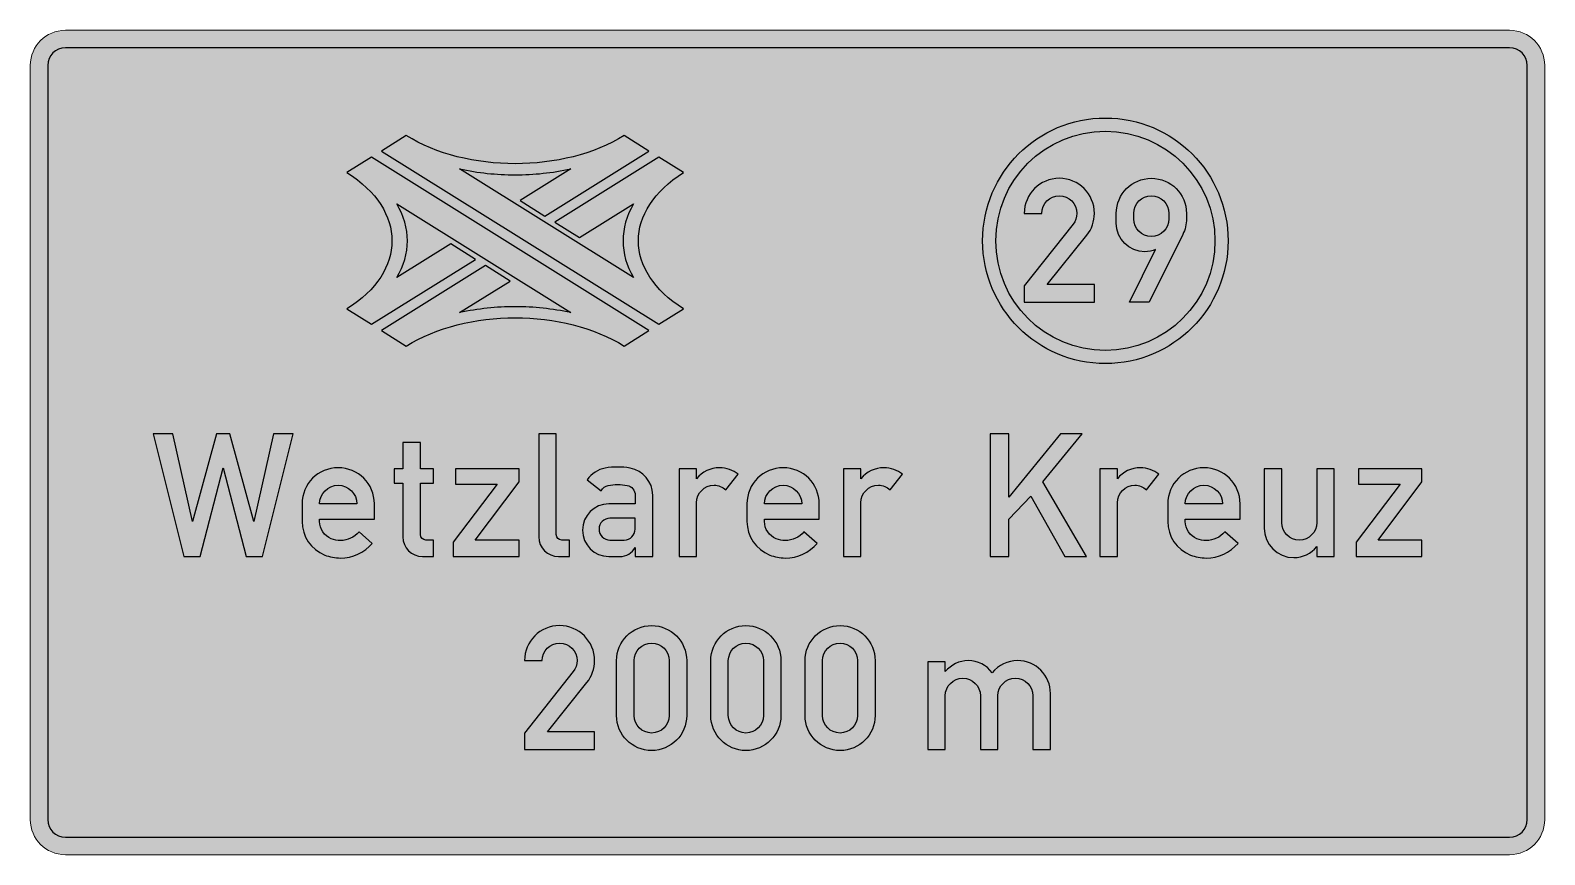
# Model space of a CAD drawing. Header units: centimetres. Extents: x -216 to 216, y -118 to 118.
import ezdxf

# ---------------------------------------------------------------- set-up
doc = ezdxf.new("R2010")
doc.units = ezdxf.units.CM
doc.header["$MEASUREMENT"] = 0
doc.layers.add('Ebene 1', color=7, linetype='Continuous')

msp = doc.modelspace()

# ---------------------------------------------------------------- hatches: boundary and pattern name
at = {"layer": 'Ebene 1', "true_color": 0xfefefe}
h = msp.add_hatch(color=7, dxfattribs=at)
edge = h.paths.add_edge_path()
edge.add_spline(control_points=[(-205.935, 117.5), (-205.935, 117.5), (-205.9374, 117.5), (-205.9374, 117.5), (-205.9374, 117.5), (205.935, 117.5), (205.935, 117.5), (211.46063, 117.5), (215.935, 113.02563), (215.935, 107.5), (215.935, 107.5), (215.935, -107.5), (215.935, -107.5), (215.935, -113.02563), (211.46063, -117.5), (205.935, -117.5), (205.935, -117.5), (-205.935, -117.5), (-205.935, -117.5), (-211.46063, -117.5), (-215.935, -113.02563), (-215.935, -107.5), (-215.935, -107.5), (-215.935, 107.5), (-215.935, 107.5), (-215.935, 113.02563), (-211.46063, 117.5), (-205.935, 117.5)], knot_values=[0, 0, 0, 0, 0.111111111, 0.111111111, 0.111111111, 0.222222222, 0.222222222, 0.222222222, 0.333333333, 0.333333333, 0.333333333, 0.444444444, 0.444444444, 0.444444444, 0.555555556, 0.555555556, 0.555555556, 0.666666667, 0.666666667, 0.666666667, 0.777777778, 0.777777778, 0.777777778, 0.888888889, 0.888888889, 0.888888889, 1, 1, 1, 1], degree=3, periodic=1)
at = {"layer": 'Ebene 1', "true_color": 0x0060aa}
h = msp.add_hatch(color=144, dxfattribs=at)
edge = h.paths.add_edge_path()
edge.add_spline(control_points=[(-205.935, 112.5), (-205.935, 112.5), (-205.9374, 112.5), (-205.9374, 112.5), (-205.9374, 112.5), (205.935, 112.5), (205.935, 112.5), (208.69781, 112.5), (210.935, 110.26281), (210.935, 107.5), (210.935, 107.5), (210.935, -107.5), (210.935, -107.5), (210.935, -110.26281), (208.69781, -112.5), (205.935, -112.5), (205.935, -112.5), (-205.935, -112.5), (-205.935, -112.5), (-208.69781, -112.5), (-210.935, -110.26281), (-210.935, -107.5), (-210.935, -107.5), (-210.935, 107.5), (-210.935, 107.5), (-210.935, 110.26281), (-208.69781, 112.5), (-205.935, 112.5)], knot_values=[0, 0, 0, 0, 0.111111111, 0.111111111, 0.111111111, 0.222222222, 0.222222222, 0.222222222, 0.333333333, 0.333333333, 0.333333333, 0.444444444, 0.444444444, 0.444444444, 0.555555556, 0.555555556, 0.555555556, 0.666666667, 0.666666667, 0.666666667, 0.777777778, 0.777777778, 0.777777778, 0.888888889, 0.888888889, 0.888888889, 1, 1, 1, 1], degree=3, periodic=1)
at = {"layer": 'Ebene 1', "true_color": 0xfefefe}
h = msp.add_hatch(color=7, dxfattribs=at)
edge = h.paths.add_edge_path()
edge.add_spline(control_points=[(90.645, 92.5), (71.3053, 92.5), (55.645, 76.8397), (55.645, 57.5), (55.645, 38.1603), (71.3053, 22.5), (90.645, 22.5), (109.9847, 22.5), (125.645, 38.1603), (125.645, 57.5), (125.645, 76.8397), (109.9847, 92.5), (90.645, 92.5)], knot_values=[0, 0, 0, 0, 0.25, 0.25, 0.25, 0.5, 0.5, 0.5, 0.75, 0.75, 0.75, 1, 1, 1, 1], degree=3, periodic=1)
h = msp.add_hatch(color=7, dxfattribs=at)
edge = h.paths.add_edge_path()
edge.add_spline(control_points=[(-108.7079, 87.5), (-91.5638, 76.79044), (-63.7466, 76.79044), (-46.58372, 87.5), (-46.58372, 87.5), (-39.5309, 83.09236), (-39.5309, 83.09236), (-39.5309, 83.09236), (-69.1862, 64.56164), (-69.1862, 64.56164), (-69.1862, 64.56164), (-76.239, 68.9692), (-76.239, 68.9692), (-76.239, 68.9692), (-61.81763, 77.99094), (-61.81763, 77.99094), (-67.11839, 76.85746), (-72.2494, 76.315), (-77.67, 76.315), (-83.08165, 76.315), (-88.20408, 76.85565), (-93.49649, 77.98541), (-93.49649, 77.98541), (-43.8826, 46.98732), (-43.8826, 46.98732), (-47.91548, 53.77692), (-47.9154, 61.2418), (-43.88264, 68.01268), (-43.88264, 68.01268), (-59.3011, 58.39092), (-59.3011, 58.39092), (-59.3011, 58.39092), (-66.3539, 62.79852), (-66.3539, 62.79852), (-66.3539, 62.79852), (-36.7173, 81.32932), (-36.7173, 81.32932), (-36.7173, 81.32932), (-29.6458, 76.92168), (-29.6458, 76.92168), (-46.8088, 66.19336), (-46.8088, 48.80664), (-29.64584, 38.09708), (-29.64584, 38.09708), (-36.7173, 33.68944), (-36.7173, 33.68944), (-36.7173, 33.68944), (-115.7607, 83.09236), (-115.7607, 83.09236), (-115.7607, 83.09236), (-108.7079, 87.5), (-108.7079, 87.5)], knot_values=[0, 0, 0, 0, 0.058823529, 0.058823529, 0.058823529, 0.117647059, 0.117647059, 0.117647059, 0.176470588, 0.176470588, 0.176470588, 0.235294118, 0.235294118, 0.235294118, 0.294117647, 0.294117647, 0.294117647, 0.352941176, 0.352941176, 0.352941176, 0.411764706, 0.411764706, 0.411764706, 0.470588235, 0.470588235, 0.470588235, 0.529411765, 0.529411765, 0.529411765, 0.588235294, 0.588235294, 0.588235294, 0.647058824, 0.647058824, 0.647058824, 0.705882353, 0.705882353, 0.705882353, 0.764705882, 0.764705882, 0.764705882, 0.823529412, 0.823529412, 0.823529412, 0.882352941, 0.882352941, 0.882352941, 0.941176471, 0.941176471, 0.941176471, 1, 1, 1, 1], degree=3, periodic=1)
at = {"layer": 'Ebene 1', "true_color": 0x0060aa}
h = msp.add_hatch(color=144, dxfattribs=at)
edge = h.paths.add_edge_path()
edge.add_spline(control_points=[(90.645, 88.75), (73.37741, 88.75), (59.395, 74.76759), (59.395, 57.5), (59.395, 40.23241), (73.37741, 26.25), (90.645, 26.25), (107.91259, 26.25), (121.895, 40.23241), (121.895, 57.5), (121.895, 74.76759), (107.91259, 88.75), (90.645, 88.75)], knot_values=[0, 0, 0, 0, 0.25, 0.25, 0.25, 0.5, 0.5, 0.5, 0.75, 0.75, 0.75, 1, 1, 1, 1], degree=3, periodic=1)
at = {"layer": 'Ebene 1', "true_color": 0xfefefe}
h = msp.add_hatch(color=7, dxfattribs=at)
edge = h.paths.add_edge_path()
edge.add_spline(control_points=[(-125.64584, 76.92168), (-125.64584, 76.92168), (-125.6458, 76.92168), (-125.6458, 76.92168), (-125.6458, 76.92168), (-118.593, 81.32932), (-118.593, 81.32932), (-118.593, 81.32932), (-39.5309, 31.92636), (-39.5309, 31.92636), (-39.5309, 31.92636), (-46.5837, 27.5), (-46.5837, 27.5), (-63.74668, 38.22836), (-91.5638, 38.22836), (-108.70796, 27.5), (-108.70796, 27.5), (-115.7607, 31.92636), (-115.7607, 31.92636), (-115.7607, 31.92636), (-86.1241, 50.43836), (-86.1241, 50.43836), (-86.1241, 50.43836), (-79.0714, 46.0308), (-79.0714, 46.0308), (-79.0714, 46.0308), (-93.49545, 37.0297), (-93.49545, 37.0297), (-88.20339, 38.15939), (-83.08129, 38.7), (-77.67, 38.7), (-72.24752, 38.7), (-67.11471, 38.15712), (-61.81221, 37.02278), (-61.81221, 37.02278), (-111.409, 68.01268), (-111.409, 68.01268), (-107.39496, 61.2418), (-107.3949, 53.77692), (-111.40904, 46.98732), (-111.40904, 46.98732), (-96.0092, 56.6278), (-96.0092, 56.6278), (-96.0092, 56.6278), (-88.9377, 52.20148), (-88.9377, 52.20148), (-88.9377, 52.20148), (-118.593, 33.68944), (-118.593, 33.68944), (-118.593, 33.68944), (-125.6458, 38.09708), (-125.6458, 38.09708), (-108.50164, 48.80664), (-108.5016, 66.19336), (-125.64584, 76.92168)], knot_values=[0, 0, 0, 0, 0.055555556, 0.055555556, 0.055555556, 0.111111111, 0.111111111, 0.111111111, 0.166666667, 0.166666667, 0.166666667, 0.222222222, 0.222222222, 0.222222222, 0.277777778, 0.277777778, 0.277777778, 0.333333333, 0.333333333, 0.333333333, 0.388888889, 0.388888889, 0.388888889, 0.444444444, 0.444444444, 0.444444444, 0.5, 0.5, 0.5, 0.555555556, 0.555555556, 0.555555556, 0.611111111, 0.611111111, 0.611111111, 0.666666667, 0.666666667, 0.666666667, 0.722222222, 0.722222222, 0.722222222, 0.777777778, 0.777777778, 0.777777778, 0.833333333, 0.833333333, 0.833333333, 0.888888889, 0.888888889, 0.888888889, 0.944444444, 0.944444444, 0.944444444, 1, 1, 1, 1], degree=3, periodic=1)
h = msp.add_hatch(color=7, dxfattribs=at)
edge = h.paths.add_edge_path()
edge.add_spline(control_points=[(82.5207, 65.3125), (82.5207, 68.07391), (80.28211, 70.3125), (77.5207, 70.3125), (74.75926, 70.3125), (72.5207, 68.07391), (72.5207, 65.3125), (72.5207, 65.3125), (67.5207, 65.3125), (67.5207, 65.3125), (67.5207, 70.83534), (71.99783, 75.3125), (77.5207, 75.3125), (83.04354, 75.3125), (87.5207, 70.83534), (87.5207, 65.31247), (87.5207, 63.04269), (86.74851, 60.84044), (85.33108, 59.06766), (85.33108, 59.06766), (74.0832, 45), (74.0832, 45), (74.0832, 45), (87.5207, 45), (87.5207, 45), (87.5207, 45), (87.5207, 40), (87.5207, 40), (87.5207, 40), (67.5207, 40), (67.5207, 40), (67.5207, 40), (67.5207, 44.6875), (67.5207, 44.6875), (67.5207, 44.6875), (81.43558, 62.20222), (81.43558, 62.20222), (82.1382, 63.08666), (82.5207, 64.18294), (82.5207, 65.3125)], knot_values=[0, 0, 0, 0, 0.076923077, 0.076923077, 0.076923077, 0.153846154, 0.153846154, 0.153846154, 0.230769231, 0.230769231, 0.230769231, 0.307692308, 0.307692308, 0.307692308, 0.384615385, 0.384615385, 0.384615385, 0.461538462, 0.461538462, 0.461538462, 0.538461538, 0.538461538, 0.538461538, 0.615384615, 0.615384615, 0.615384615, 0.692307692, 0.692307692, 0.692307692, 0.769230769, 0.769230769, 0.769230769, 0.846153846, 0.846153846, 0.846153846, 0.923076923, 0.923076923, 0.923076923, 1, 1, 1, 1], degree=3, periodic=1)
h = msp.add_hatch(color=7, dxfattribs=at)
edge = h.paths.add_edge_path()
edge.add_spline(control_points=[(104.99008, 54.98731), (104.99008, 54.98731), (97.5207, 40), (97.5207, 40), (97.5207, 40), (103.1457, 40), (103.1457, 40), (103.1457, 40), (112.72786, 59.30375), (112.72786, 59.30375), (113.41376, 60.68556), (113.7707, 62.20728), (113.7707, 63.75), (113.7707, 63.75), (113.7707, 65.3125), (113.7707, 65.3125), (113.7707, 70.83534), (109.29354, 75.3125), (103.7707, 75.3125), (98.24783, 75.3125), (93.7707, 70.83534), (93.7707, 65.3125), (93.7707, 65.3125), (93.7707, 62.5), (93.7707, 62.5), (93.7707, 58.01266), (97.40836, 54.375), (101.89567, 54.375), (102.95726, 54.375), (104.00851, 54.583), (104.99008, 54.98731)], knot_values=[0, 0, 0, 0, 0.1, 0.1, 0.1, 0.2, 0.2, 0.2, 0.3, 0.3, 0.3, 0.4, 0.4, 0.4, 0.5, 0.5, 0.5, 0.6, 0.6, 0.6, 0.7, 0.7, 0.7, 0.8, 0.8, 0.8, 0.9, 0.9, 0.9, 1, 1, 1, 1], degree=3, periodic=1)
h = msp.add_hatch(color=7, dxfattribs=at)
edge = h.paths.add_edge_path()
edge.add_spline(control_points=[(103.7707, 70.3125), (101.00926, 70.3125), (98.7707, 68.07391), (98.7707, 65.3125), (98.7707, 65.3125), (98.7707, 63.75), (98.7707, 63.75), (98.77067, 60.98856), (101.00926, 58.75), (103.77067, 58.75), (106.53211, 58.75), (108.7707, 60.98856), (108.7707, 63.75), (108.7707, 63.75), (108.7707, 65.3125), (108.7707, 65.3125), (108.7707, 68.07391), (106.53211, 70.3125), (103.7707, 70.3125)], knot_values=[0, 0, 0, 0, 0.166666667, 0.166666667, 0.166666667, 0.333333333, 0.333333333, 0.333333333, 0.5, 0.5, 0.5, 0.666666667, 0.666666667, 0.666666667, 0.833333333, 0.833333333, 0.833333333, 1, 1, 1, 1], degree=3, periodic=1)
h = msp.add_hatch(color=7, dxfattribs=at)
edge = h.paths.add_edge_path()
edge.add_spline(control_points=[(-180.9374, 2.5), (-180.9374, 2.5), (-175.3124, 2.5), (-175.3124, 2.5), (-175.3124, 2.5), (-169.6874, -22.50001), (-169.6874, -22.50001), (-169.6874, -22.50001), (-162.8124, 2.5), (-162.8124, 2.5), (-162.8124, 2.5), (-159.0624, 2.5), (-159.0624, 2.5), (-159.0624, 2.5), (-152.18743, -22.50001), (-152.18743, -22.50001), (-152.18743, -22.50001), (-146.5624, 2.5), (-146.5624, 2.5), (-146.5624, 2.5), (-140.9374, 2.5), (-140.9374, 2.5), (-140.9374, 2.5), (-149.6874, -32.50001), (-149.6874, -32.50001), (-149.6874, -32.50001), (-154.3749, -32.50001), (-154.3749, -32.50001), (-154.3749, -32.50001), (-160.9374, -7.1875), (-160.9374, -7.1875), (-160.9374, -7.1875), (-167.4999, -32.50001), (-167.4999, -32.50001), (-167.4999, -32.50001), (-172.1874, -32.50001), (-172.1874, -32.50001), (-172.1874, -32.50001), (-180.9374, 2.5), (-180.9374, 2.5)], knot_values=[0, 0, 0, 0, 0.076923077, 0.076923077, 0.076923077, 0.153846154, 0.153846154, 0.153846154, 0.230769231, 0.230769231, 0.230769231, 0.307692308, 0.307692308, 0.307692308, 0.384615385, 0.384615385, 0.384615385, 0.461538462, 0.461538462, 0.461538462, 0.538461538, 0.538461538, 0.538461538, 0.615384615, 0.615384615, 0.615384615, 0.692307692, 0.692307692, 0.692307692, 0.769230769, 0.769230769, 0.769230769, 0.846153846, 0.846153846, 0.846153846, 0.923076923, 0.923076923, 0.923076923, 1, 1, 1, 1], degree=3, periodic=1)
h = msp.add_hatch(color=7, dxfattribs=at)
edge = h.paths.add_edge_path()
edge.add_spline(control_points=[(-104.06243, -32.50001), (-107.16903, -32.50001), (-109.68743, -29.98163), (-109.6874, -26.87501), (-109.6874, -26.87501), (-109.6874, -11.5625), (-109.6874, -11.5625), (-109.6874, -11.5625), (-112.1874, -11.5625), (-112.1874, -11.5625), (-112.1874, -11.5625), (-112.1874, -7.5), (-112.1874, -7.5), (-112.1874, -7.5), (-109.6874, -7.5), (-109.6874, -7.5), (-109.6874, -7.5), (-109.6874, 0), (-109.6874, 0), (-109.6874, 0), (-104.6874, 0), (-104.6874, 0), (-104.6874, 0), (-104.6874, -7.5), (-104.6874, -7.5), (-104.6874, -7.5), (-100.9374, -7.5), (-100.9374, -7.5), (-100.9374, -7.5), (-100.9374, -11.5625), (-100.9374, -11.5625), (-100.9374, -11.5625), (-104.6874, -11.5625), (-104.6874, -11.5625), (-104.6874, -11.5625), (-104.6874, -26.25001), (-104.6874, -26.25001), (-104.6874, -27.11297), (-103.98787, -27.81251), (-103.1249, -27.81251), (-103.1249, -27.81251), (-100.9374, -27.81251), (-100.9374, -27.81251), (-100.9374, -27.81251), (-100.9374, -32.50001), (-100.9374, -32.50001), (-100.9374, -32.50001), (-104.06243, -32.50001), (-104.06243, -32.50001)], knot_values=[0, 0, 0, 0, 0.0625, 0.0625, 0.0625, 0.125, 0.125, 0.125, 0.1875, 0.1875, 0.1875, 0.25, 0.25, 0.25, 0.3125, 0.3125, 0.3125, 0.375, 0.375, 0.375, 0.4375, 0.4375, 0.4375, 0.5, 0.5, 0.5, 0.5625, 0.5625, 0.5625, 0.625, 0.625, 0.625, 0.6875, 0.6875, 0.6875, 0.75, 0.75, 0.75, 0.8125, 0.8125, 0.8125, 0.875, 0.875, 0.875, 0.9375, 0.9375, 0.9375, 1, 1, 1, 1], degree=3, periodic=1)
h = msp.add_hatch(color=7, dxfattribs=at)
edge = h.paths.add_edge_path()
edge.add_spline(control_points=[(-65.31243, -32.50001), (-68.41902, -32.50001), (-70.9374, -29.98163), (-70.9374, -26.87501), (-70.9374, -26.87501), (-70.9374, 2.5), (-70.9374, 2.5), (-70.9374, 2.5), (-65.9374, 2.5), (-65.9374, 2.5), (-65.9374, 2.5), (-65.9374, -26.25001), (-65.9374, -26.25001), (-65.9374, -27.11297), (-65.23787, -27.81251), (-64.3749, -27.81251), (-64.3749, -27.81251), (-62.1874, -27.81251), (-62.1874, -27.81251), (-62.1874, -27.81251), (-62.1874, -32.50001), (-62.1874, -32.50001), (-62.1874, -32.50001), (-65.31243, -32.50001), (-65.31243, -32.50001)], knot_values=[0, 0, 0, 0, 0.125, 0.125, 0.125, 0.25, 0.25, 0.25, 0.375, 0.375, 0.375, 0.5, 0.5, 0.5, 0.625, 0.625, 0.625, 0.75, 0.75, 0.75, 0.875, 0.875, 0.875, 1, 1, 1, 1], degree=3, periodic=1)
h = msp.add_hatch(color=7, dxfattribs=at)
edge = h.paths.add_edge_path()
edge.add_spline(control_points=[(57.81254, 2.5), (57.81254, 2.5), (63.12504, 2.5), (63.12504, 2.5), (63.12504, 2.5), (63.12504, -15.625), (63.12504, -15.625), (63.12504, -15.625), (77.81254, 2.5), (77.81254, 2.5), (77.81254, 2.5), (84.06254, 2.5), (84.06254, 2.5), (84.06254, 2.5), (72.81254, -11.25), (72.81254, -11.25), (72.81254, -11.25), (85.31254, -32.50001), (85.31254, -32.50001), (85.31254, -32.50001), (79.06254, -32.50001), (79.06254, -32.50001), (79.06254, -32.50001), (69.37504, -15.3125), (69.37504, -15.3125), (69.37504, -15.3125), (63.12504, -21.87501), (63.12504, -21.87501), (63.12504, -21.87501), (63.12504, -32.50001), (63.12504, -32.50001), (63.12504, -32.50001), (57.81254, -32.50001), (57.81254, -32.50001), (57.81254, -32.50001), (57.81254, 2.5), (57.81254, 2.5)], knot_values=[0, 0, 0, 0, 0.083333333, 0.083333333, 0.083333333, 0.166666667, 0.166666667, 0.166666667, 0.25, 0.25, 0.25, 0.333333333, 0.333333333, 0.333333333, 0.416666667, 0.416666667, 0.416666667, 0.5, 0.5, 0.5, 0.583333333, 0.583333333, 0.583333333, 0.666666667, 0.666666667, 0.666666667, 0.75, 0.75, 0.75, 0.833333333, 0.833333333, 0.833333333, 0.916666667, 0.916666667, 0.916666667, 1, 1, 1, 1], degree=3, periodic=1)
h = msp.add_hatch(color=7, dxfattribs=at)
edge = h.paths.add_edge_path()
edge.add_spline(control_points=[(-130.09793, -27.43257), (-129.27162, -27.7631), (-128.38987, -27.93288), (-127.49993, -27.93288), (-125.4594, -27.93288), (-123.52062, -27.04197), (-122.19165, -25.49357), (-122.19165, -25.49357), (-118.39753, -28.75004), (-118.39753, -28.75004), (-120.67637, -31.40516), (-124.00093, -32.93288), (-127.49993, -32.93288), (-129.02596, -32.93285), (-130.53799, -32.64169), (-131.95487, -32.07494), (-135.87012, -30.50885), (-138.4374, -26.71685), (-138.4374, -22.50001), (-138.4374, -22.50001), (-138.4374, -17.5), (-138.4374, -17.5), (-138.4374, -11.80457), (-133.82037, -7.1875), (-128.1249, -7.1875), (-122.42946, -7.1875), (-117.8124, -11.80457), (-117.8124, -17.5), (-117.8124, -17.5), (-117.8124, -21.87501), (-117.8124, -21.87501), (-117.8124, -21.87501), (-133.4374, -21.87501), (-133.4374, -21.87501), (-133.4374, -21.87501), (-133.4374, -22.50001), (-133.4374, -22.50001), (-133.4374, -24.67232), (-132.11487, -26.62579), (-130.09793, -27.43257)], knot_values=[0, 0, 0, 0, 0.076923077, 0.076923077, 0.076923077, 0.153846154, 0.153846154, 0.153846154, 0.230769231, 0.230769231, 0.230769231, 0.307692308, 0.307692308, 0.307692308, 0.384615385, 0.384615385, 0.384615385, 0.461538462, 0.461538462, 0.461538462, 0.538461538, 0.538461538, 0.538461538, 0.615384615, 0.615384615, 0.615384615, 0.692307692, 0.692307692, 0.692307692, 0.769230769, 0.769230769, 0.769230769, 0.846153846, 0.846153846, 0.846153846, 0.923076923, 0.923076923, 0.923076923, 1, 1, 1, 1], degree=3, periodic=1)
h = msp.add_hatch(color=7, dxfattribs=at)
edge = h.paths.add_edge_path()
edge.add_spline(control_points=[(-95.3124, -28.43751), (-95.3124, -28.43751), (-82.8124, -11.875), (-82.8124, -11.875), (-82.8124, -11.875), (-94.6874, -11.875), (-94.6874, -11.875), (-94.6874, -11.875), (-94.6874, -7.5), (-94.6874, -7.5), (-94.6874, -7.5), (-76.5624, -7.5), (-76.5624, -7.5), (-76.5624, -7.5), (-76.5624, -11.25), (-76.5624, -11.25), (-76.5624, -11.25), (-89.0624, -27.81251), (-89.0624, -27.81251), (-89.0624, -27.81251), (-76.5624, -27.81251), (-76.5624, -27.81251), (-76.5624, -27.81251), (-76.5624, -32.50001), (-76.5624, -32.50001), (-76.5624, -32.50001), (-95.3124, -32.50001), (-95.3124, -32.50001), (-95.3124, -32.50001), (-95.3124, -28.43751), (-95.3124, -28.43751)], knot_values=[0, 0, 0, 0, 0.1, 0.1, 0.1, 0.2, 0.2, 0.2, 0.3, 0.3, 0.3, 0.4, 0.4, 0.4, 0.5, 0.5, 0.5, 0.6, 0.6, 0.6, 0.7, 0.7, 0.7, 0.8, 0.8, 0.8, 0.9, 0.9, 0.9, 1, 1, 1, 1], degree=3, periodic=1)
h = msp.add_hatch(color=7, dxfattribs=at)
edge = h.paths.add_edge_path()
edge.add_spline(control_points=[(-47.81243, -32.50001), (-47.81243, -32.50001), (-50.93743, -32.50001), (-50.93743, -32.50001), (-55.07956, -32.50001), (-58.4374, -29.14216), (-58.4374, -25.00001), (-58.4374, -20.85788), (-55.07956, -17.5), (-50.9374, -17.5), (-50.9374, -17.5), (-43.4374, -17.5), (-43.4374, -17.5), (-43.4374, -17.5), (-43.4374, -15), (-43.4374, -15), (-43.4374, -13.63375), (-44.41931, -12.46513), (-45.76512, -12.22963), (-46.64753, -12.07519), (-47.54159, -11.99754), (-48.4374, -11.99754), (-49.33324, -11.99754), (-50.22734, -12.07519), (-51.10974, -12.22963), (-51.99121, -12.38388), (-52.74665, -12.94838), (-53.14437, -13.75), (-53.14437, -13.75), (-57.09753, -10.625), (-57.09753, -10.625), (-55.91024, -8.8685), (-54.06006, -7.66994), (-51.97165, -7.30447), (-50.80465, -7.10025), (-49.62215, -6.99754), (-48.4374, -6.99754), (-47.25268, -6.99754), (-46.07021, -7.10022), (-44.90321, -7.30447), (-41.16487, -7.95866), (-38.4374, -11.20485), (-38.4374, -15), (-38.4374, -15), (-38.4374, -32.50001), (-38.4374, -32.50001), (-38.4374, -32.50001), (-43.4374, -32.50001), (-43.4374, -32.50001), (-43.4374, -32.50001), (-43.4374, -29.92063), (-43.4374, -29.92063), (-44.31802, -31.51222), (-45.99346, -32.50001), (-47.81243, -32.50001)], knot_values=[0, 0, 0, 0, 0.055555556, 0.055555556, 0.055555556, 0.111111111, 0.111111111, 0.111111111, 0.166666667, 0.166666667, 0.166666667, 0.222222222, 0.222222222, 0.222222222, 0.277777778, 0.277777778, 0.277777778, 0.333333333, 0.333333333, 0.333333333, 0.388888889, 0.388888889, 0.388888889, 0.444444444, 0.444444444, 0.444444444, 0.5, 0.5, 0.5, 0.555555556, 0.555555556, 0.555555556, 0.611111111, 0.611111111, 0.611111111, 0.666666667, 0.666666667, 0.666666667, 0.722222222, 0.722222222, 0.722222222, 0.777777778, 0.777777778, 0.777777778, 0.833333333, 0.833333333, 0.833333333, 0.888888889, 0.888888889, 0.888888889, 0.944444444, 0.944444444, 0.944444444, 1, 1, 1, 1], degree=3, periodic=1)
h = msp.add_hatch(color=7, dxfattribs=at)
edge = h.paths.add_edge_path()
edge.add_spline(control_points=[(-25.9374, -7.5), (-25.9374, -7.5), (-25.93743, -10.32172), (-25.93743, -10.32172), (-24.33552, -8.33947), (-21.92349, -7.1875), (-19.3749, -7.1875), (-17.44065, -7.1875), (-15.56512, -7.8521), (-14.06243, -9.06997), (-14.06243, -9.06997), (-17.61384, -13.45204), (-17.61384, -13.45204), (-18.52934, -12.6375), (-19.71202, -12.1875), (-20.9374, -12.1875), (-23.69884, -12.1875), (-25.9374, -14.4261), (-25.9374, -17.1875), (-25.9374, -17.1875), (-25.9374, -32.50001), (-25.9374, -32.50001), (-25.9374, -32.50001), (-30.9374, -32.50001), (-30.9374, -32.50001), (-30.9374, -32.50001), (-30.9374, -7.5), (-30.9374, -7.5), (-30.9374, -7.5), (-25.9374, -7.5), (-25.9374, -7.5)], knot_values=[0, 0, 0, 0, 0.1, 0.1, 0.1, 0.2, 0.2, 0.2, 0.3, 0.3, 0.3, 0.4, 0.4, 0.4, 0.5, 0.5, 0.5, 0.6, 0.6, 0.6, 0.7, 0.7, 0.7, 0.8, 0.8, 0.8, 0.9, 0.9, 0.9, 1, 1, 1, 1], degree=3, periodic=1)
h = msp.add_hatch(color=7, dxfattribs=at)
edge = h.paths.add_edge_path()
edge.add_spline(control_points=[(-3.22296, -27.43257), (-2.39665, -27.7631), (-1.5149, -27.93288), (-0.62496, -27.93288), (1.41557, -27.93288), (3.35435, -27.04197), (4.68332, -25.49357), (4.68332, -25.49357), (8.47744, -28.75004), (8.47744, -28.75004), (6.1986, -31.40516), (2.87404, -32.93288), (-0.62496, -32.93288), (-2.15099, -32.93285), (-3.66302, -32.64169), (-5.0799, -32.07494), (-8.99515, -30.50885), (-11.56243, -26.71685), (-11.56243, -22.50001), (-11.56243, -22.50001), (-11.56243, -17.5), (-11.56243, -17.5), (-11.56243, -11.80457), (-6.9454, -7.1875), (-1.24993, -7.1875), (4.44551, -7.1875), (9.06257, -11.80457), (9.06257, -17.5), (9.06257, -17.5), (9.06257, -21.87501), (9.06257, -21.87501), (9.06257, -21.87501), (-6.56243, -21.87501), (-6.56243, -21.87501), (-6.56243, -21.87501), (-6.56243, -22.50001), (-6.56243, -22.50001), (-6.56243, -24.67232), (-5.2399, -26.62579), (-3.22296, -27.43257)], knot_values=[0, 0, 0, 0, 0.076923077, 0.076923077, 0.076923077, 0.153846154, 0.153846154, 0.153846154, 0.230769231, 0.230769231, 0.230769231, 0.307692308, 0.307692308, 0.307692308, 0.384615385, 0.384615385, 0.384615385, 0.461538462, 0.461538462, 0.461538462, 0.538461538, 0.538461538, 0.538461538, 0.615384615, 0.615384615, 0.615384615, 0.692307692, 0.692307692, 0.692307692, 0.769230769, 0.769230769, 0.769230769, 0.846153846, 0.846153846, 0.846153846, 0.923076923, 0.923076923, 0.923076923, 1, 1, 1, 1], degree=3, periodic=1)
h = msp.add_hatch(color=7, dxfattribs=at)
edge = h.paths.add_edge_path()
edge.add_spline(control_points=[(20.93757, -7.5), (20.93757, -7.5), (20.93754, -10.32172), (20.93754, -10.32172), (22.53944, -8.33947), (24.95148, -7.1875), (27.50007, -7.1875), (29.43432, -7.1875), (31.30985, -7.8521), (32.81254, -9.06997), (32.81254, -9.06997), (29.26113, -13.45204), (29.26113, -13.45204), (28.34563, -12.6375), (27.16294, -12.1875), (25.93757, -12.1875), (23.17613, -12.1875), (20.93757, -14.4261), (20.93757, -17.1875), (20.93757, -17.1875), (20.93757, -32.50001), (20.93757, -32.50001), (20.93757, -32.50001), (15.93757, -32.50001), (15.93757, -32.50001), (15.93757, -32.50001), (15.93757, -7.5), (15.93757, -7.5), (15.93757, -7.5), (20.93757, -7.5), (20.93757, -7.5)], knot_values=[0, 0, 0, 0, 0.1, 0.1, 0.1, 0.2, 0.2, 0.2, 0.3, 0.3, 0.3, 0.4, 0.4, 0.4, 0.5, 0.5, 0.5, 0.6, 0.6, 0.6, 0.7, 0.7, 0.7, 0.8, 0.8, 0.8, 0.9, 0.9, 0.9, 1, 1, 1, 1], degree=3, periodic=1)
h = msp.add_hatch(color=7, dxfattribs=at)
edge = h.paths.add_edge_path()
edge.add_spline(control_points=[(94.06254, -7.5), (94.06254, -7.5), (94.06251, -10.32172), (94.06251, -10.32172), (95.66441, -8.33947), (98.07644, -7.1875), (100.62504, -7.1875), (102.55929, -7.1875), (104.43482, -7.8521), (105.93751, -9.06997), (105.93751, -9.06997), (102.3861, -13.45204), (102.3861, -13.45204), (101.4706, -12.6375), (100.28791, -12.1875), (99.06254, -12.1875), (96.3011, -12.1875), (94.06254, -14.4261), (94.06254, -17.1875), (94.06254, -17.1875), (94.06254, -32.50001), (94.06254, -32.50001), (94.06254, -32.50001), (89.06254, -32.50001), (89.06254, -32.50001), (89.06254, -32.50001), (89.06254, -7.5), (89.06254, -7.5), (89.06254, -7.5), (94.06254, -7.5), (94.06254, -7.5)], knot_values=[0, 0, 0, 0, 0.1, 0.1, 0.1, 0.2, 0.2, 0.2, 0.3, 0.3, 0.3, 0.4, 0.4, 0.4, 0.5, 0.5, 0.5, 0.6, 0.6, 0.6, 0.7, 0.7, 0.7, 0.8, 0.8, 0.8, 0.9, 0.9, 0.9, 1, 1, 1, 1], degree=3, periodic=1)
h = msp.add_hatch(color=7, dxfattribs=at)
edge = h.paths.add_edge_path()
edge.add_spline(control_points=[(116.77697, -27.43257), (117.60329, -27.7631), (118.48504, -27.93288), (119.37497, -27.93288), (121.41551, -27.93288), (123.35429, -27.04197), (124.68326, -25.49357), (124.68326, -25.49357), (128.47738, -28.75004), (128.47738, -28.75004), (126.19854, -31.40516), (122.87398, -32.93288), (119.37497, -32.93288), (117.84894, -32.93285), (116.33691, -32.64169), (114.92004, -32.07494), (111.00479, -30.50885), (108.43751, -26.71685), (108.43751, -22.50001), (108.43751, -22.50001), (108.43751, -17.5), (108.43751, -17.5), (108.43751, -11.80457), (113.05454, -7.1875), (118.75001, -7.1875), (124.44544, -7.1875), (129.06251, -11.80457), (129.06251, -17.5), (129.06251, -17.5), (129.06251, -21.87501), (129.06251, -21.87501), (129.06251, -21.87501), (113.43751, -21.87501), (113.43751, -21.87501), (113.43751, -21.87501), (113.43751, -22.50001), (113.43751, -22.50001), (113.43751, -24.67232), (114.76004, -26.62579), (116.77697, -27.43257)], knot_values=[0, 0, 0, 0, 0.076923077, 0.076923077, 0.076923077, 0.153846154, 0.153846154, 0.153846154, 0.230769231, 0.230769231, 0.230769231, 0.307692308, 0.307692308, 0.307692308, 0.384615385, 0.384615385, 0.384615385, 0.461538462, 0.461538462, 0.461538462, 0.538461538, 0.538461538, 0.538461538, 0.615384615, 0.615384615, 0.615384615, 0.692307692, 0.692307692, 0.692307692, 0.769230769, 0.769230769, 0.769230769, 0.846153846, 0.846153846, 0.846153846, 0.923076923, 0.923076923, 0.923076923, 1, 1, 1, 1], degree=3, periodic=1)
h = msp.add_hatch(color=7, dxfattribs=at)
edge = h.paths.add_edge_path()
edge.add_spline(control_points=[(150.93751, -29.67832), (149.3356, -31.66057), (146.92357, -32.81251), (144.37497, -32.81251), (139.7151, -32.81247), (135.93751, -29.03491), (135.93751, -24.37501), (135.93751, -24.37501), (135.93751, -7.5), (135.93751, -7.5), (135.93751, -7.5), (140.93751, -7.5), (140.93751, -7.5), (140.93751, -7.5), (140.93751, -22.81251), (140.93751, -22.81251), (140.93747, -25.57394), (143.17607, -27.81251), (145.93747, -27.81251), (148.69891, -27.81251), (150.93751, -25.57394), (150.93751, -22.81254), (150.93751, -22.81254), (150.93751, -7.5), (150.93751, -7.5), (150.93751, -7.5), (155.93751, -7.5), (155.93751, -7.5), (155.93751, -7.5), (155.93751, -32.50001), (155.93751, -32.50001), (155.93751, -32.50001), (150.93751, -32.50001), (150.93751, -32.50001), (150.93751, -32.50001), (150.93751, -29.67832), (150.93751, -29.67832)], knot_values=[0, 0, 0, 0, 0.083333333, 0.083333333, 0.083333333, 0.166666667, 0.166666667, 0.166666667, 0.25, 0.25, 0.25, 0.333333333, 0.333333333, 0.333333333, 0.416666667, 0.416666667, 0.416666667, 0.5, 0.5, 0.5, 0.583333333, 0.583333333, 0.583333333, 0.666666667, 0.666666667, 0.666666667, 0.75, 0.75, 0.75, 0.833333333, 0.833333333, 0.833333333, 0.916666667, 0.916666667, 0.916666667, 1, 1, 1, 1], degree=3, periodic=1)
h = msp.add_hatch(color=7, dxfattribs=at)
edge = h.paths.add_edge_path()
edge.add_spline(control_points=[(162.18751, -28.43751), (162.18751, -28.43751), (174.68751, -11.875), (174.68751, -11.875), (174.68751, -11.875), (162.81251, -11.875), (162.81251, -11.875), (162.81251, -11.875), (162.81251, -7.5), (162.81251, -7.5), (162.81251, -7.5), (180.93751, -7.5), (180.93751, -7.5), (180.93751, -7.5), (180.93751, -11.25), (180.93751, -11.25), (180.93751, -11.25), (168.43751, -27.81251), (168.43751, -27.81251), (168.43751, -27.81251), (180.93751, -27.81251), (180.93751, -27.81251), (180.93751, -27.81251), (180.93751, -32.50001), (180.93751, -32.50001), (180.93751, -32.50001), (162.18751, -32.50001), (162.18751, -32.50001), (162.18751, -32.50001), (162.18751, -28.43751), (162.18751, -28.43751)], knot_values=[0, 0, 0, 0, 0.1, 0.1, 0.1, 0.2, 0.2, 0.2, 0.3, 0.3, 0.3, 0.4, 0.4, 0.4, 0.5, 0.5, 0.5, 0.6, 0.6, 0.6, 0.7, 0.7, 0.7, 0.8, 0.8, 0.8, 0.9, 0.9, 0.9, 1, 1, 1, 1], degree=3, periodic=1)
h = msp.add_hatch(color=7, dxfattribs=at)
edge = h.paths.add_edge_path()
edge.add_spline(control_points=[(-128.1249, -12.1875), (-131.05893, -12.1875), (-133.4374, -14.566), (-133.4374, -17.5), (-133.4374, -17.5), (-122.8124, -17.5), (-122.8124, -17.5), (-122.8124, -14.566), (-125.1909, -12.1875), (-128.1249, -12.1875)], knot_values=[0, 0, 0, 0, 0.333333333, 0.333333333, 0.333333333, 0.666666667, 0.666666667, 0.666666667, 1, 1, 1, 1], degree=3, periodic=1)
h = msp.add_hatch(color=7, dxfattribs=at)
edge = h.paths.add_edge_path()
edge.add_spline(control_points=[(-1.24993, -12.1875), (-4.18396, -12.1875), (-6.56243, -14.566), (-6.56243, -17.5), (-6.56243, -17.5), (4.06257, -17.5), (4.06257, -17.5), (4.06257, -14.566), (1.68407, -12.1875), (-1.24993, -12.1875)], knot_values=[0, 0, 0, 0, 0.333333333, 0.333333333, 0.333333333, 0.666666667, 0.666666667, 0.666666667, 1, 1, 1, 1], degree=3, periodic=1)
h = msp.add_hatch(color=7, dxfattribs=at)
edge = h.paths.add_edge_path()
edge.add_spline(control_points=[(118.75001, -12.1875), (115.81597, -12.1875), (113.43751, -14.566), (113.43751, -17.5), (113.43751, -17.5), (124.06251, -17.5), (124.06251, -17.5), (124.06251, -14.566), (121.68401, -12.1875), (118.75001, -12.1875)], knot_values=[0, 0, 0, 0, 0.333333333, 0.333333333, 0.333333333, 0.666666667, 0.666666667, 0.666666667, 1, 1, 1, 1], degree=3, periodic=1)
h = msp.add_hatch(color=7, dxfattribs=at)
edge = h.paths.add_edge_path()
edge.add_spline(control_points=[(-46.5624, -27.81251), (-46.5624, -27.81251), (-50.62493, -27.81251), (-50.62493, -27.81251), (-52.35081, -27.81251), (-53.7499, -26.41341), (-53.7499, -24.68751), (-53.7499, -22.96163), (-52.35081, -21.56251), (-50.6249, -21.56251), (-50.6249, -21.56251), (-43.4374, -21.56251), (-43.4374, -21.56251), (-43.4374, -21.56251), (-43.4374, -24.68751), (-43.4374, -24.68751), (-43.4374, -26.41341), (-44.83653, -27.81251), (-46.5624, -27.81251)], knot_values=[0, 0, 0, 0, 0.166666667, 0.166666667, 0.166666667, 0.333333333, 0.333333333, 0.333333333, 0.5, 0.5, 0.5, 0.666666667, 0.666666667, 0.666666667, 0.833333333, 0.833333333, 0.833333333, 1, 1, 1, 1], degree=3, periodic=1)
h = msp.add_hatch(color=7, dxfattribs=at)
edge = h.paths.add_edge_path()
edge.add_spline(control_points=[(-60, -62.1875), (-60, -59.42609), (-62.23859, -57.1875), (-65, -57.1875), (-67.76144, -57.1875), (-70, -59.42609), (-70, -62.1875), (-70, -62.1875), (-75, -62.1875), (-75, -62.1875), (-75, -56.66466), (-70.52288, -52.1875), (-65, -52.1875), (-59.47716, -52.1875), (-55, -56.66466), (-55, -62.18753), (-55, -64.45731), (-55.77219, -66.65956), (-57.18963, -68.43234), (-57.18963, -68.43234), (-68.4375, -82.5), (-68.4375, -82.5), (-68.4375, -82.5), (-55, -82.5), (-55, -82.5), (-55, -82.5), (-55, -87.5), (-55, -87.5), (-55, -87.5), (-75, -87.5), (-75, -87.5), (-75, -87.5), (-75, -82.8125), (-75, -82.8125), (-75, -82.8125), (-61.08512, -65.29778), (-61.08512, -65.29778), (-60.3825, -64.41334), (-60, -63.31706), (-60, -62.1875)], knot_values=[0, 0, 0, 0, 0.076923077, 0.076923077, 0.076923077, 0.153846154, 0.153846154, 0.153846154, 0.230769231, 0.230769231, 0.230769231, 0.307692308, 0.307692308, 0.307692308, 0.384615385, 0.384615385, 0.384615385, 0.461538462, 0.461538462, 0.461538462, 0.538461538, 0.538461538, 0.538461538, 0.615384615, 0.615384615, 0.615384615, 0.692307692, 0.692307692, 0.692307692, 0.769230769, 0.769230769, 0.769230769, 0.846153846, 0.846153846, 0.846153846, 0.923076923, 0.923076923, 0.923076923, 1, 1, 1, 1], degree=3, periodic=1)
h = msp.add_hatch(color=7, dxfattribs=at)
edge = h.paths.add_edge_path()
edge.add_spline(control_points=[(-48.75, -62.1875), (-48.75, -62.1875), (-48.75, -77.8125), (-48.75, -77.8125), (-48.75, -83.33538), (-44.27288, -87.81247), (-38.75003, -87.8125), (-33.22716, -87.8125), (-28.75, -83.33538), (-28.75, -77.81253), (-28.75, -77.81253), (-28.75, -62.1875), (-28.75, -62.1875), (-28.75, -56.66466), (-33.22716, -52.1875), (-38.75, -52.1875), (-44.27288, -52.1875), (-48.75, -56.66466), (-48.75, -62.1875)], knot_values=[0, 0, 0, 0, 0.166666667, 0.166666667, 0.166666667, 0.333333333, 0.333333333, 0.333333333, 0.5, 0.5, 0.5, 0.666666667, 0.666666667, 0.666666667, 0.833333333, 0.833333333, 0.833333333, 1, 1, 1, 1], degree=3, periodic=1)
h = msp.add_hatch(color=7, dxfattribs=at)
edge = h.paths.add_edge_path()
edge.add_spline(control_points=[(-21.875, -62.1875), (-21.875, -62.1875), (-21.875, -77.8125), (-21.875, -77.8125), (-21.875, -83.33538), (-17.39788, -87.81247), (-11.87503, -87.8125), (-6.35216, -87.8125), (-1.875, -83.33538), (-1.875, -77.81253), (-1.875, -77.81253), (-1.875, -62.1875), (-1.875, -62.1875), (-1.875, -56.66466), (-6.35216, -52.1875), (-11.875, -52.1875), (-17.39788, -52.1875), (-21.875, -56.66466), (-21.875, -62.1875)], knot_values=[0, 0, 0, 0, 0.166666667, 0.166666667, 0.166666667, 0.333333333, 0.333333333, 0.333333333, 0.5, 0.5, 0.5, 0.666666667, 0.666666667, 0.666666667, 0.833333333, 0.833333333, 0.833333333, 1, 1, 1, 1], degree=3, periodic=1)
h = msp.add_hatch(color=7, dxfattribs=at)
edge = h.paths.add_edge_path()
edge.add_spline(control_points=[(5, -62.1875), (5, -62.1875), (5, -77.8125), (5, -77.8125), (5, -83.33538), (9.47713, -87.81247), (14.99997, -87.8125), (20.52284, -87.8125), (25, -83.33538), (25, -77.81253), (25, -77.81253), (25, -62.1875), (25, -62.1875), (25, -56.66466), (20.52284, -52.1875), (15, -52.1875), (9.47713, -52.1875), (5, -56.66466), (5, -62.1875)], knot_values=[0, 0, 0, 0, 0.166666667, 0.166666667, 0.166666667, 0.333333333, 0.333333333, 0.333333333, 0.5, 0.5, 0.5, 0.666666667, 0.666666667, 0.666666667, 0.833333333, 0.833333333, 0.833333333, 1, 1, 1, 1], degree=3, periodic=1)
h = msp.add_hatch(color=7, dxfattribs=at)
edge = h.paths.add_edge_path()
edge.add_spline(control_points=[(-43.75, -62.1875), (-43.75, -62.1875), (-43.75, -77.8125), (-43.75, -77.8125), (-43.75003, -80.57394), (-41.51144, -82.8125), (-38.75003, -82.8125), (-35.98859, -82.8125), (-33.75, -80.57394), (-33.75, -77.81253), (-33.75, -77.81253), (-33.75, -62.1875), (-33.75, -62.1875), (-33.75, -59.42609), (-35.98859, -57.1875), (-38.75, -57.1875), (-41.51144, -57.1875), (-43.75, -59.42609), (-43.75, -62.1875)], knot_values=[0, 0, 0, 0, 0.166666667, 0.166666667, 0.166666667, 0.333333333, 0.333333333, 0.333333333, 0.5, 0.5, 0.5, 0.666666667, 0.666666667, 0.666666667, 0.833333333, 0.833333333, 0.833333333, 1, 1, 1, 1], degree=3, periodic=1)
h = msp.add_hatch(color=7, dxfattribs=at)
edge = h.paths.add_edge_path()
edge.add_spline(control_points=[(-16.875, -62.1875), (-16.875, -62.1875), (-16.875, -77.8125), (-16.875, -77.8125), (-16.87503, -80.57394), (-14.63644, -82.8125), (-11.87503, -82.8125), (-9.11359, -82.8125), (-6.875, -80.57394), (-6.875, -77.81253), (-6.875, -77.81253), (-6.875, -62.1875), (-6.875, -62.1875), (-6.875, -59.42609), (-9.11359, -57.1875), (-11.875, -57.1875), (-14.63644, -57.1875), (-16.875, -59.42609), (-16.875, -62.1875)], knot_values=[0, 0, 0, 0, 0.166666667, 0.166666667, 0.166666667, 0.333333333, 0.333333333, 0.333333333, 0.5, 0.5, 0.5, 0.666666667, 0.666666667, 0.666666667, 0.833333333, 0.833333333, 0.833333333, 1, 1, 1, 1], degree=3, periodic=1)
h = msp.add_hatch(color=7, dxfattribs=at)
edge = h.paths.add_edge_path()
edge.add_spline(control_points=[(10, -62.1875), (10, -62.1875), (10, -77.8125), (10, -77.8125), (9.99997, -80.57394), (12.23856, -82.8125), (14.99997, -82.8125), (17.76141, -82.8125), (20, -80.57394), (20, -77.81253), (20, -77.81253), (20, -62.1875), (20, -62.1875), (20, -59.42609), (17.76141, -57.1875), (15, -57.1875), (12.23856, -57.1875), (10, -59.42609), (10, -62.1875)], knot_values=[0, 0, 0, 0, 0.166666667, 0.166666667, 0.166666667, 0.333333333, 0.333333333, 0.333333333, 0.5, 0.5, 0.5, 0.666666667, 0.666666667, 0.666666667, 0.833333333, 0.833333333, 0.833333333, 1, 1, 1, 1], degree=3, periodic=1)
h = msp.add_hatch(color=7, dxfattribs=at)
edge = h.paths.add_edge_path()
edge.add_spline(control_points=[(44.99987, -65.32172), (46.60178, -63.33947), (49.01381, -62.1875), (51.5624, -62.1875), (54.24865, -62.1875), (56.77437, -63.46663), (58.36399, -65.63206), (60.14449, -63.45213), (62.81021, -62.1875), (65.62487, -62.1875), (70.80256, -62.1875), (74.9999, -66.38484), (74.9999, -71.56253), (74.9999, -71.56253), (74.9999, -87.5), (74.9999, -87.5), (74.9999, -87.5), (69.9999, -87.5), (69.9999, -87.5), (69.9999, -87.5), (69.9999, -72.1875), (69.9999, -72.1875), (69.9999, -69.42609), (67.76131, -67.1875), (64.9999, -67.1875), (62.23846, -67.1875), (59.9999, -69.42609), (59.9999, -72.1875), (59.9999, -72.1875), (59.9999, -87.5), (59.9999, -87.5), (59.9999, -87.5), (54.9999, -87.5), (54.9999, -87.5), (54.9999, -87.5), (54.9999, -72.1875), (54.9999, -72.1875), (54.9999, -69.42609), (52.76131, -67.1875), (49.9999, -67.1875), (47.23846, -67.1875), (44.9999, -69.42609), (44.9999, -72.1875), (44.9999, -72.1875), (44.9999, -87.5), (44.9999, -87.5), (44.9999, -87.5), (39.9999, -87.5), (39.9999, -87.5), (39.9999, -87.5), (39.9999, -62.5), (39.9999, -62.5), (39.9999, -62.5), (44.9999, -62.5), (44.9999, -62.5), (44.9999, -62.5), (44.99987, -65.32172), (44.99987, -65.32172)], knot_values=[0, 0, 0, 0, 0.052631579, 0.052631579, 0.052631579, 0.105263158, 0.105263158, 0.105263158, 0.157894737, 0.157894737, 0.157894737, 0.210526316, 0.210526316, 0.210526316, 0.263157895, 0.263157895, 0.263157895, 0.315789474, 0.315789474, 0.315789474, 0.368421053, 0.368421053, 0.368421053, 0.421052632, 0.421052632, 0.421052632, 0.473684211, 0.473684211, 0.473684211, 0.526315789, 0.526315789, 0.526315789, 0.578947368, 0.578947368, 0.578947368, 0.631578947, 0.631578947, 0.631578947, 0.684210526, 0.684210526, 0.684210526, 0.736842105, 0.736842105, 0.736842105, 0.789473684, 0.789473684, 0.789473684, 0.842105263, 0.842105263, 0.842105263, 0.894736842, 0.894736842, 0.894736842, 0.947368421, 0.947368421, 0.947368421, 1, 1, 1, 1], degree=3, periodic=1)

# ---------------------------------------------------------------- linework, layer by layer
at = {"layer": 'Ebene 1', "color": 250, "lineweight": 0}
msp.add_open_spline([(-205.935, 117.5), (-205.935, 117.5), (-205.9374, 117.5), (-205.9374, 117.5), (-205.9374, 117.5), (205.935, 117.5), (205.935, 117.5), (211.46063, 117.5), (215.935, 113.02563), (215.935, 107.5), (215.935, 107.5), (215.935, -107.5), (215.935, -107.5), (215.935, -113.02563), (211.46063, -117.5), (205.935, -117.5), (205.935, -117.5), (-205.935, -117.5), (-205.935, -117.5), (-211.46063, -117.5), (-215.935, -113.02563), (-215.935, -107.5), (-215.935, -107.5), (-215.935, 107.5), (-215.935, 107.5), (-215.935, 113.02563), (-211.46063, 117.5), (-205.935, 117.5)], degree=3, knots=[0, 0, 0, 0, 0.111111111, 0.111111111, 0.111111111, 0.222222222, 0.222222222, 0.222222222, 0.333333333, 0.333333333, 0.333333333, 0.444444444, 0.444444444, 0.444444444, 0.555555556, 0.555555556, 0.555555556, 0.666666667, 0.666666667, 0.666666667, 0.777777778, 0.777777778, 0.777777778, 0.888888889, 0.888888889, 0.888888889, 1, 1, 1, 1], dxfattribs=at)
at = {"layer": 'Ebene 1', "color": 144}
for points, knots in [([(-205.935, 112.5), (-205.935, 112.5), (-205.9374, 112.5), (-205.9374, 112.5), (-205.9374, 112.5), (205.935, 112.5), (205.935, 112.5), (208.69781, 112.5), (210.935, 110.26281), (210.935, 107.5), (210.935, 107.5), (210.935, -107.5), (210.935, -107.5), (210.935, -110.26281), (208.69781, -112.5), (205.935, -112.5), (205.935, -112.5), (-205.935, -112.5), (-205.935, -112.5), (-208.69781, -112.5), (-210.935, -110.26281), (-210.935, -107.5), (-210.935, -107.5), (-210.935, 107.5), (-210.935, 107.5), (-210.935, 110.26281), (-208.69781, 112.5), (-205.935, 112.5)], [0, 0, 0, 0, 0.111111111, 0.111111111, 0.111111111, 0.222222222, 0.222222222, 0.222222222, 0.333333333, 0.333333333, 0.333333333, 0.444444444, 0.444444444, 0.444444444, 0.555555556, 0.555555556, 0.555555556, 0.666666667, 0.666666667, 0.666666667, 0.777777778, 0.777777778, 0.777777778, 0.888888889, 0.888888889, 0.888888889, 1, 1, 1, 1]), ([(90.645, 88.75), (73.37741, 88.75), (59.395, 74.76759), (59.395, 57.5), (59.395, 40.23241), (73.37741, 26.25), (90.645, 26.25), (107.91259, 26.25), (121.895, 40.23241), (121.895, 57.5), (121.895, 74.76759), (107.91259, 88.75), (90.645, 88.75)], [0, 0, 0, 0, 0.25, 0.25, 0.25, 0.5, 0.5, 0.5, 0.75, 0.75, 0.75, 1, 1, 1, 1])]:
    msp.add_open_spline(points, degree=3, knots=knots, dxfattribs=at)
at = {"layer": 'Ebene 1', "color": 7}
for points, knots in [([(90.645, 92.5), (71.3053, 92.5), (55.645, 76.8397), (55.645, 57.5), (55.645, 38.1603), (71.3053, 22.5), (90.645, 22.5), (109.9847, 22.5), (125.645, 38.1603), (125.645, 57.5), (125.645, 76.8397), (109.9847, 92.5), (90.645, 92.5)], [0, 0, 0, 0, 0.25, 0.25, 0.25, 0.5, 0.5, 0.5, 0.75, 0.75, 0.75, 1, 1, 1, 1]), ([(-108.7079, 87.5), (-91.5638, 76.79044), (-63.7466, 76.79044), (-46.58372, 87.5), (-46.58372, 87.5), (-39.5309, 83.09236), (-39.5309, 83.09236), (-39.5309, 83.09236), (-69.1862, 64.56164), (-69.1862, 64.56164), (-69.1862, 64.56164), (-76.239, 68.9692), (-76.239, 68.9692), (-76.239, 68.9692), (-61.81763, 77.99094), (-61.81763, 77.99094), (-67.11839, 76.85746), (-72.2494, 76.315), (-77.67, 76.315), (-83.08165, 76.315), (-88.20408, 76.85565), (-93.49649, 77.98541), (-93.49649, 77.98541), (-43.8826, 46.98732), (-43.8826, 46.98732), (-47.91548, 53.77692), (-47.9154, 61.2418), (-43.88264, 68.01268), (-43.88264, 68.01268), (-59.3011, 58.39092), (-59.3011, 58.39092), (-59.3011, 58.39092), (-66.3539, 62.79852), (-66.3539, 62.79852), (-66.3539, 62.79852), (-36.7173, 81.32932), (-36.7173, 81.32932), (-36.7173, 81.32932), (-29.6458, 76.92168), (-29.6458, 76.92168), (-46.8088, 66.19336), (-46.8088, 48.80664), (-29.64584, 38.09708), (-29.64584, 38.09708), (-36.7173, 33.68944), (-36.7173, 33.68944), (-36.7173, 33.68944), (-115.7607, 83.09236), (-115.7607, 83.09236), (-115.7607, 83.09236), (-108.7079, 87.5), (-108.7079, 87.5)], [0, 0, 0, 0, 0.058823529, 0.058823529, 0.058823529, 0.117647059, 0.117647059, 0.117647059, 0.176470588, 0.176470588, 0.176470588, 0.235294118, 0.235294118, 0.235294118, 0.294117647, 0.294117647, 0.294117647, 0.352941176, 0.352941176, 0.352941176, 0.411764706, 0.411764706, 0.411764706, 0.470588235, 0.470588235, 0.470588235, 0.529411765, 0.529411765, 0.529411765, 0.588235294, 0.588235294, 0.588235294, 0.647058824, 0.647058824, 0.647058824, 0.705882353, 0.705882353, 0.705882353, 0.764705882, 0.764705882, 0.764705882, 0.823529412, 0.823529412, 0.823529412, 0.882352941, 0.882352941, 0.882352941, 0.941176471, 0.941176471, 0.941176471, 1, 1, 1, 1]), ([(-125.64584, 76.92168), (-125.64584, 76.92168), (-125.6458, 76.92168), (-125.6458, 76.92168), (-125.6458, 76.92168), (-118.593, 81.32932), (-118.593, 81.32932), (-118.593, 81.32932), (-39.5309, 31.92636), (-39.5309, 31.92636), (-39.5309, 31.92636), (-46.5837, 27.5), (-46.5837, 27.5), (-63.74668, 38.22836), (-91.5638, 38.22836), (-108.70796, 27.5), (-108.70796, 27.5), (-115.7607, 31.92636), (-115.7607, 31.92636), (-115.7607, 31.92636), (-86.1241, 50.43836), (-86.1241, 50.43836), (-86.1241, 50.43836), (-79.0714, 46.0308), (-79.0714, 46.0308), (-79.0714, 46.0308), (-93.49545, 37.0297), (-93.49545, 37.0297), (-88.20339, 38.15939), (-83.08129, 38.7), (-77.67, 38.7), (-72.24752, 38.7), (-67.11471, 38.15712), (-61.81221, 37.02278), (-61.81221, 37.02278), (-111.409, 68.01268), (-111.409, 68.01268), (-107.39496, 61.2418), (-107.3949, 53.77692), (-111.40904, 46.98732), (-111.40904, 46.98732), (-96.0092, 56.6278), (-96.0092, 56.6278), (-96.0092, 56.6278), (-88.9377, 52.20148), (-88.9377, 52.20148), (-88.9377, 52.20148), (-118.593, 33.68944), (-118.593, 33.68944), (-118.593, 33.68944), (-125.6458, 38.09708), (-125.6458, 38.09708), (-108.50164, 48.80664), (-108.5016, 66.19336), (-125.64584, 76.92168)], [0, 0, 0, 0, 0.055555556, 0.055555556, 0.055555556, 0.111111111, 0.111111111, 0.111111111, 0.166666667, 0.166666667, 0.166666667, 0.222222222, 0.222222222, 0.222222222, 0.277777778, 0.277777778, 0.277777778, 0.333333333, 0.333333333, 0.333333333, 0.388888889, 0.388888889, 0.388888889, 0.444444444, 0.444444444, 0.444444444, 0.5, 0.5, 0.5, 0.555555556, 0.555555556, 0.555555556, 0.611111111, 0.611111111, 0.611111111, 0.666666667, 0.666666667, 0.666666667, 0.722222222, 0.722222222, 0.722222222, 0.777777778, 0.777777778, 0.777777778, 0.833333333, 0.833333333, 0.833333333, 0.888888889, 0.888888889, 0.888888889, 0.944444444, 0.944444444, 0.944444444, 1, 1, 1, 1]), ([(82.5207, 65.3125), (82.5207, 68.07391), (80.28211, 70.3125), (77.5207, 70.3125), (74.75926, 70.3125), (72.5207, 68.07391), (72.5207, 65.3125), (72.5207, 65.3125), (67.5207, 65.3125), (67.5207, 65.3125), (67.5207, 70.83534), (71.99783, 75.3125), (77.5207, 75.3125), (83.04354, 75.3125), (87.5207, 70.83534), (87.5207, 65.31247), (87.5207, 63.04269), (86.74851, 60.84044), (85.33108, 59.06766), (85.33108, 59.06766), (74.0832, 45), (74.0832, 45), (74.0832, 45), (87.5207, 45), (87.5207, 45), (87.5207, 45), (87.5207, 40), (87.5207, 40), (87.5207, 40), (67.5207, 40), (67.5207, 40), (67.5207, 40), (67.5207, 44.6875), (67.5207, 44.6875), (67.5207, 44.6875), (81.43558, 62.20222), (81.43558, 62.20222), (82.1382, 63.08666), (82.5207, 64.18294), (82.5207, 65.3125)], [0, 0, 0, 0, 0.076923077, 0.076923077, 0.076923077, 0.153846154, 0.153846154, 0.153846154, 0.230769231, 0.230769231, 0.230769231, 0.307692308, 0.307692308, 0.307692308, 0.384615385, 0.384615385, 0.384615385, 0.461538462, 0.461538462, 0.461538462, 0.538461538, 0.538461538, 0.538461538, 0.615384615, 0.615384615, 0.615384615, 0.692307692, 0.692307692, 0.692307692, 0.769230769, 0.769230769, 0.769230769, 0.846153846, 0.846153846, 0.846153846, 0.923076923, 0.923076923, 0.923076923, 1, 1, 1, 1]), ([(104.99008, 54.98731), (104.99008, 54.98731), (97.5207, 40), (97.5207, 40), (97.5207, 40), (103.1457, 40), (103.1457, 40), (103.1457, 40), (112.72786, 59.30375), (112.72786, 59.30375), (113.41376, 60.68556), (113.7707, 62.20728), (113.7707, 63.75), (113.7707, 63.75), (113.7707, 65.3125), (113.7707, 65.3125), (113.7707, 70.83534), (109.29354, 75.3125), (103.7707, 75.3125), (98.24783, 75.3125), (93.7707, 70.83534), (93.7707, 65.3125), (93.7707, 65.3125), (93.7707, 62.5), (93.7707, 62.5), (93.7707, 58.01266), (97.40836, 54.375), (101.89567, 54.375), (102.95726, 54.375), (104.00851, 54.583), (104.99008, 54.98731)], [0, 0, 0, 0, 0.1, 0.1, 0.1, 0.2, 0.2, 0.2, 0.3, 0.3, 0.3, 0.4, 0.4, 0.4, 0.5, 0.5, 0.5, 0.6, 0.6, 0.6, 0.7, 0.7, 0.7, 0.8, 0.8, 0.8, 0.9, 0.9, 0.9, 1, 1, 1, 1]), ([(103.7707, 70.3125), (101.00926, 70.3125), (98.7707, 68.07391), (98.7707, 65.3125), (98.7707, 65.3125), (98.7707, 63.75), (98.7707, 63.75), (98.77067, 60.98856), (101.00926, 58.75), (103.77067, 58.75), (106.53211, 58.75), (108.7707, 60.98856), (108.7707, 63.75), (108.7707, 63.75), (108.7707, 65.3125), (108.7707, 65.3125), (108.7707, 68.07391), (106.53211, 70.3125), (103.7707, 70.3125)], [0, 0, 0, 0, 0.166666667, 0.166666667, 0.166666667, 0.333333333, 0.333333333, 0.333333333, 0.5, 0.5, 0.5, 0.666666667, 0.666666667, 0.666666667, 0.833333333, 0.833333333, 0.833333333, 1, 1, 1, 1]), ([(-180.9374, 2.5), (-180.9374, 2.5), (-175.3124, 2.5), (-175.3124, 2.5), (-175.3124, 2.5), (-169.6874, -22.50001), (-169.6874, -22.50001), (-169.6874, -22.50001), (-162.8124, 2.5), (-162.8124, 2.5), (-162.8124, 2.5), (-159.0624, 2.5), (-159.0624, 2.5), (-159.0624, 2.5), (-152.18743, -22.50001), (-152.18743, -22.50001), (-152.18743, -22.50001), (-146.5624, 2.5), (-146.5624, 2.5), (-146.5624, 2.5), (-140.9374, 2.5), (-140.9374, 2.5), (-140.9374, 2.5), (-149.6874, -32.50001), (-149.6874, -32.50001), (-149.6874, -32.50001), (-154.3749, -32.50001), (-154.3749, -32.50001), (-154.3749, -32.50001), (-160.9374, -7.1875), (-160.9374, -7.1875), (-160.9374, -7.1875), (-167.4999, -32.50001), (-167.4999, -32.50001), (-167.4999, -32.50001), (-172.1874, -32.50001), (-172.1874, -32.50001), (-172.1874, -32.50001), (-180.9374, 2.5), (-180.9374, 2.5)], [0, 0, 0, 0, 0.076923077, 0.076923077, 0.076923077, 0.153846154, 0.153846154, 0.153846154, 0.230769231, 0.230769231, 0.230769231, 0.307692308, 0.307692308, 0.307692308, 0.384615385, 0.384615385, 0.384615385, 0.461538462, 0.461538462, 0.461538462, 0.538461538, 0.538461538, 0.538461538, 0.615384615, 0.615384615, 0.615384615, 0.692307692, 0.692307692, 0.692307692, 0.769230769, 0.769230769, 0.769230769, 0.846153846, 0.846153846, 0.846153846, 0.923076923, 0.923076923, 0.923076923, 1, 1, 1, 1]), ([(-104.06243, -32.50001), (-107.16903, -32.50001), (-109.68743, -29.98163), (-109.6874, -26.87501), (-109.6874, -26.87501), (-109.6874, -11.5625), (-109.6874, -11.5625), (-109.6874, -11.5625), (-112.1874, -11.5625), (-112.1874, -11.5625), (-112.1874, -11.5625), (-112.1874, -7.5), (-112.1874, -7.5), (-112.1874, -7.5), (-109.6874, -7.5), (-109.6874, -7.5), (-109.6874, -7.5), (-109.6874, 0), (-109.6874, 0), (-109.6874, 0), (-104.6874, 0), (-104.6874, 0), (-104.6874, 0), (-104.6874, -7.5), (-104.6874, -7.5), (-104.6874, -7.5), (-100.9374, -7.5), (-100.9374, -7.5), (-100.9374, -7.5), (-100.9374, -11.5625), (-100.9374, -11.5625), (-100.9374, -11.5625), (-104.6874, -11.5625), (-104.6874, -11.5625), (-104.6874, -11.5625), (-104.6874, -26.25001), (-104.6874, -26.25001), (-104.6874, -27.11297), (-103.98787, -27.81251), (-103.1249, -27.81251), (-103.1249, -27.81251), (-100.9374, -27.81251), (-100.9374, -27.81251), (-100.9374, -27.81251), (-100.9374, -32.50001), (-100.9374, -32.50001), (-100.9374, -32.50001), (-104.06243, -32.50001), (-104.06243, -32.50001)], [0, 0, 0, 0, 0.0625, 0.0625, 0.0625, 0.125, 0.125, 0.125, 0.1875, 0.1875, 0.1875, 0.25, 0.25, 0.25, 0.3125, 0.3125, 0.3125, 0.375, 0.375, 0.375, 0.4375, 0.4375, 0.4375, 0.5, 0.5, 0.5, 0.5625, 0.5625, 0.5625, 0.625, 0.625, 0.625, 0.6875, 0.6875, 0.6875, 0.75, 0.75, 0.75, 0.8125, 0.8125, 0.8125, 0.875, 0.875, 0.875, 0.9375, 0.9375, 0.9375, 1, 1, 1, 1]), ([(-65.31243, -32.50001), (-68.41902, -32.50001), (-70.9374, -29.98163), (-70.9374, -26.87501), (-70.9374, -26.87501), (-70.9374, 2.5), (-70.9374, 2.5), (-70.9374, 2.5), (-65.9374, 2.5), (-65.9374, 2.5), (-65.9374, 2.5), (-65.9374, -26.25001), (-65.9374, -26.25001), (-65.9374, -27.11297), (-65.23787, -27.81251), (-64.3749, -27.81251), (-64.3749, -27.81251), (-62.1874, -27.81251), (-62.1874, -27.81251), (-62.1874, -27.81251), (-62.1874, -32.50001), (-62.1874, -32.50001), (-62.1874, -32.50001), (-65.31243, -32.50001), (-65.31243, -32.50001)], [0, 0, 0, 0, 0.125, 0.125, 0.125, 0.25, 0.25, 0.25, 0.375, 0.375, 0.375, 0.5, 0.5, 0.5, 0.625, 0.625, 0.625, 0.75, 0.75, 0.75, 0.875, 0.875, 0.875, 1, 1, 1, 1]), ([(57.81254, 2.5), (57.81254, 2.5), (63.12504, 2.5), (63.12504, 2.5), (63.12504, 2.5), (63.12504, -15.625), (63.12504, -15.625), (63.12504, -15.625), (77.81254, 2.5), (77.81254, 2.5), (77.81254, 2.5), (84.06254, 2.5), (84.06254, 2.5), (84.06254, 2.5), (72.81254, -11.25), (72.81254, -11.25), (72.81254, -11.25), (85.31254, -32.50001), (85.31254, -32.50001), (85.31254, -32.50001), (79.06254, -32.50001), (79.06254, -32.50001), (79.06254, -32.50001), (69.37504, -15.3125), (69.37504, -15.3125), (69.37504, -15.3125), (63.12504, -21.87501), (63.12504, -21.87501), (63.12504, -21.87501), (63.12504, -32.50001), (63.12504, -32.50001), (63.12504, -32.50001), (57.81254, -32.50001), (57.81254, -32.50001), (57.81254, -32.50001), (57.81254, 2.5), (57.81254, 2.5)], [0, 0, 0, 0, 0.083333333, 0.083333333, 0.083333333, 0.166666667, 0.166666667, 0.166666667, 0.25, 0.25, 0.25, 0.333333333, 0.333333333, 0.333333333, 0.416666667, 0.416666667, 0.416666667, 0.5, 0.5, 0.5, 0.583333333, 0.583333333, 0.583333333, 0.666666667, 0.666666667, 0.666666667, 0.75, 0.75, 0.75, 0.833333333, 0.833333333, 0.833333333, 0.916666667, 0.916666667, 0.916666667, 1, 1, 1, 1]), ([(-130.09793, -27.43257), (-129.27162, -27.7631), (-128.38987, -27.93288), (-127.49993, -27.93288), (-125.4594, -27.93288), (-123.52062, -27.04197), (-122.19165, -25.49357), (-122.19165, -25.49357), (-118.39753, -28.75004), (-118.39753, -28.75004), (-120.67637, -31.40516), (-124.00093, -32.93288), (-127.49993, -32.93288), (-129.02596, -32.93285), (-130.53799, -32.64169), (-131.95487, -32.07494), (-135.87012, -30.50885), (-138.4374, -26.71685), (-138.4374, -22.50001), (-138.4374, -22.50001), (-138.4374, -17.5), (-138.4374, -17.5), (-138.4374, -11.80457), (-133.82037, -7.1875), (-128.1249, -7.1875), (-122.42946, -7.1875), (-117.8124, -11.80457), (-117.8124, -17.5), (-117.8124, -17.5), (-117.8124, -21.87501), (-117.8124, -21.87501), (-117.8124, -21.87501), (-133.4374, -21.87501), (-133.4374, -21.87501), (-133.4374, -21.87501), (-133.4374, -22.50001), (-133.4374, -22.50001), (-133.4374, -24.67232), (-132.11487, -26.62579), (-130.09793, -27.43257)], [0, 0, 0, 0, 0.076923077, 0.076923077, 0.076923077, 0.153846154, 0.153846154, 0.153846154, 0.230769231, 0.230769231, 0.230769231, 0.307692308, 0.307692308, 0.307692308, 0.384615385, 0.384615385, 0.384615385, 0.461538462, 0.461538462, 0.461538462, 0.538461538, 0.538461538, 0.538461538, 0.615384615, 0.615384615, 0.615384615, 0.692307692, 0.692307692, 0.692307692, 0.769230769, 0.769230769, 0.769230769, 0.846153846, 0.846153846, 0.846153846, 0.923076923, 0.923076923, 0.923076923, 1, 1, 1, 1]), ([(-95.3124, -28.43751), (-95.3124, -28.43751), (-82.8124, -11.875), (-82.8124, -11.875), (-82.8124, -11.875), (-94.6874, -11.875), (-94.6874, -11.875), (-94.6874, -11.875), (-94.6874, -7.5), (-94.6874, -7.5), (-94.6874, -7.5), (-76.5624, -7.5), (-76.5624, -7.5), (-76.5624, -7.5), (-76.5624, -11.25), (-76.5624, -11.25), (-76.5624, -11.25), (-89.0624, -27.81251), (-89.0624, -27.81251), (-89.0624, -27.81251), (-76.5624, -27.81251), (-76.5624, -27.81251), (-76.5624, -27.81251), (-76.5624, -32.50001), (-76.5624, -32.50001), (-76.5624, -32.50001), (-95.3124, -32.50001), (-95.3124, -32.50001), (-95.3124, -32.50001), (-95.3124, -28.43751), (-95.3124, -28.43751)], [0, 0, 0, 0, 0.1, 0.1, 0.1, 0.2, 0.2, 0.2, 0.3, 0.3, 0.3, 0.4, 0.4, 0.4, 0.5, 0.5, 0.5, 0.6, 0.6, 0.6, 0.7, 0.7, 0.7, 0.8, 0.8, 0.8, 0.9, 0.9, 0.9, 1, 1, 1, 1]), ([(-47.81243, -32.50001), (-47.81243, -32.50001), (-50.93743, -32.50001), (-50.93743, -32.50001), (-55.07956, -32.50001), (-58.4374, -29.14216), (-58.4374, -25.00001), (-58.4374, -20.85788), (-55.07956, -17.5), (-50.9374, -17.5), (-50.9374, -17.5), (-43.4374, -17.5), (-43.4374, -17.5), (-43.4374, -17.5), (-43.4374, -15), (-43.4374, -15), (-43.4374, -13.63375), (-44.41931, -12.46513), (-45.76512, -12.22963), (-46.64753, -12.07519), (-47.54159, -11.99754), (-48.4374, -11.99754), (-49.33324, -11.99754), (-50.22734, -12.07519), (-51.10974, -12.22963), (-51.99121, -12.38388), (-52.74665, -12.94838), (-53.14437, -13.75), (-53.14437, -13.75), (-57.09753, -10.625), (-57.09753, -10.625), (-55.91024, -8.8685), (-54.06006, -7.66994), (-51.97165, -7.30447), (-50.80465, -7.10025), (-49.62215, -6.99754), (-48.4374, -6.99754), (-47.25268, -6.99754), (-46.07021, -7.10022), (-44.90321, -7.30447), (-41.16487, -7.95866), (-38.4374, -11.20485), (-38.4374, -15), (-38.4374, -15), (-38.4374, -32.50001), (-38.4374, -32.50001), (-38.4374, -32.50001), (-43.4374, -32.50001), (-43.4374, -32.50001), (-43.4374, -32.50001), (-43.4374, -29.92063), (-43.4374, -29.92063), (-44.31802, -31.51222), (-45.99346, -32.50001), (-47.81243, -32.50001)], [0, 0, 0, 0, 0.055555556, 0.055555556, 0.055555556, 0.111111111, 0.111111111, 0.111111111, 0.166666667, 0.166666667, 0.166666667, 0.222222222, 0.222222222, 0.222222222, 0.277777778, 0.277777778, 0.277777778, 0.333333333, 0.333333333, 0.333333333, 0.388888889, 0.388888889, 0.388888889, 0.444444444, 0.444444444, 0.444444444, 0.5, 0.5, 0.5, 0.555555556, 0.555555556, 0.555555556, 0.611111111, 0.611111111, 0.611111111, 0.666666667, 0.666666667, 0.666666667, 0.722222222, 0.722222222, 0.722222222, 0.777777778, 0.777777778, 0.777777778, 0.833333333, 0.833333333, 0.833333333, 0.888888889, 0.888888889, 0.888888889, 0.944444444, 0.944444444, 0.944444444, 1, 1, 1, 1]), ([(-25.9374, -7.5), (-25.9374, -7.5), (-25.93743, -10.32172), (-25.93743, -10.32172), (-24.33552, -8.33947), (-21.92349, -7.1875), (-19.3749, -7.1875), (-17.44065, -7.1875), (-15.56512, -7.8521), (-14.06243, -9.06997), (-14.06243, -9.06997), (-17.61384, -13.45204), (-17.61384, -13.45204), (-18.52934, -12.6375), (-19.71202, -12.1875), (-20.9374, -12.1875), (-23.69884, -12.1875), (-25.9374, -14.4261), (-25.9374, -17.1875), (-25.9374, -17.1875), (-25.9374, -32.50001), (-25.9374, -32.50001), (-25.9374, -32.50001), (-30.9374, -32.50001), (-30.9374, -32.50001), (-30.9374, -32.50001), (-30.9374, -7.5), (-30.9374, -7.5), (-30.9374, -7.5), (-25.9374, -7.5), (-25.9374, -7.5)], [0, 0, 0, 0, 0.1, 0.1, 0.1, 0.2, 0.2, 0.2, 0.3, 0.3, 0.3, 0.4, 0.4, 0.4, 0.5, 0.5, 0.5, 0.6, 0.6, 0.6, 0.7, 0.7, 0.7, 0.8, 0.8, 0.8, 0.9, 0.9, 0.9, 1, 1, 1, 1]), ([(-3.22296, -27.43257), (-2.39665, -27.7631), (-1.5149, -27.93288), (-0.62496, -27.93288), (1.41557, -27.93288), (3.35435, -27.04197), (4.68332, -25.49357), (4.68332, -25.49357), (8.47744, -28.75004), (8.47744, -28.75004), (6.1986, -31.40516), (2.87404, -32.93288), (-0.62496, -32.93288), (-2.15099, -32.93285), (-3.66302, -32.64169), (-5.0799, -32.07494), (-8.99515, -30.50885), (-11.56243, -26.71685), (-11.56243, -22.50001), (-11.56243, -22.50001), (-11.56243, -17.5), (-11.56243, -17.5), (-11.56243, -11.80457), (-6.9454, -7.1875), (-1.24993, -7.1875), (4.44551, -7.1875), (9.06257, -11.80457), (9.06257, -17.5), (9.06257, -17.5), (9.06257, -21.87501), (9.06257, -21.87501), (9.06257, -21.87501), (-6.56243, -21.87501), (-6.56243, -21.87501), (-6.56243, -21.87501), (-6.56243, -22.50001), (-6.56243, -22.50001), (-6.56243, -24.67232), (-5.2399, -26.62579), (-3.22296, -27.43257)], [0, 0, 0, 0, 0.076923077, 0.076923077, 0.076923077, 0.153846154, 0.153846154, 0.153846154, 0.230769231, 0.230769231, 0.230769231, 0.307692308, 0.307692308, 0.307692308, 0.384615385, 0.384615385, 0.384615385, 0.461538462, 0.461538462, 0.461538462, 0.538461538, 0.538461538, 0.538461538, 0.615384615, 0.615384615, 0.615384615, 0.692307692, 0.692307692, 0.692307692, 0.769230769, 0.769230769, 0.769230769, 0.846153846, 0.846153846, 0.846153846, 0.923076923, 0.923076923, 0.923076923, 1, 1, 1, 1]), ([(20.93757, -7.5), (20.93757, -7.5), (20.93754, -10.32172), (20.93754, -10.32172), (22.53944, -8.33947), (24.95148, -7.1875), (27.50007, -7.1875), (29.43432, -7.1875), (31.30985, -7.8521), (32.81254, -9.06997), (32.81254, -9.06997), (29.26113, -13.45204), (29.26113, -13.45204), (28.34563, -12.6375), (27.16294, -12.1875), (25.93757, -12.1875), (23.17613, -12.1875), (20.93757, -14.4261), (20.93757, -17.1875), (20.93757, -17.1875), (20.93757, -32.50001), (20.93757, -32.50001), (20.93757, -32.50001), (15.93757, -32.50001), (15.93757, -32.50001), (15.93757, -32.50001), (15.93757, -7.5), (15.93757, -7.5), (15.93757, -7.5), (20.93757, -7.5), (20.93757, -7.5)], [0, 0, 0, 0, 0.1, 0.1, 0.1, 0.2, 0.2, 0.2, 0.3, 0.3, 0.3, 0.4, 0.4, 0.4, 0.5, 0.5, 0.5, 0.6, 0.6, 0.6, 0.7, 0.7, 0.7, 0.8, 0.8, 0.8, 0.9, 0.9, 0.9, 1, 1, 1, 1]), ([(94.06254, -7.5), (94.06254, -7.5), (94.06251, -10.32172), (94.06251, -10.32172), (95.66441, -8.33947), (98.07644, -7.1875), (100.62504, -7.1875), (102.55929, -7.1875), (104.43482, -7.8521), (105.93751, -9.06997), (105.93751, -9.06997), (102.3861, -13.45204), (102.3861, -13.45204), (101.4706, -12.6375), (100.28791, -12.1875), (99.06254, -12.1875), (96.3011, -12.1875), (94.06254, -14.4261), (94.06254, -17.1875), (94.06254, -17.1875), (94.06254, -32.50001), (94.06254, -32.50001), (94.06254, -32.50001), (89.06254, -32.50001), (89.06254, -32.50001), (89.06254, -32.50001), (89.06254, -7.5), (89.06254, -7.5), (89.06254, -7.5), (94.06254, -7.5), (94.06254, -7.5)], [0, 0, 0, 0, 0.1, 0.1, 0.1, 0.2, 0.2, 0.2, 0.3, 0.3, 0.3, 0.4, 0.4, 0.4, 0.5, 0.5, 0.5, 0.6, 0.6, 0.6, 0.7, 0.7, 0.7, 0.8, 0.8, 0.8, 0.9, 0.9, 0.9, 1, 1, 1, 1]), ([(116.77697, -27.43257), (117.60329, -27.7631), (118.48504, -27.93288), (119.37497, -27.93288), (121.41551, -27.93288), (123.35429, -27.04197), (124.68326, -25.49357), (124.68326, -25.49357), (128.47738, -28.75004), (128.47738, -28.75004), (126.19854, -31.40516), (122.87398, -32.93288), (119.37497, -32.93288), (117.84894, -32.93285), (116.33691, -32.64169), (114.92004, -32.07494), (111.00479, -30.50885), (108.43751, -26.71685), (108.43751, -22.50001), (108.43751, -22.50001), (108.43751, -17.5), (108.43751, -17.5), (108.43751, -11.80457), (113.05454, -7.1875), (118.75001, -7.1875), (124.44544, -7.1875), (129.06251, -11.80457), (129.06251, -17.5), (129.06251, -17.5), (129.06251, -21.87501), (129.06251, -21.87501), (129.06251, -21.87501), (113.43751, -21.87501), (113.43751, -21.87501), (113.43751, -21.87501), (113.43751, -22.50001), (113.43751, -22.50001), (113.43751, -24.67232), (114.76004, -26.62579), (116.77697, -27.43257)], [0, 0, 0, 0, 0.076923077, 0.076923077, 0.076923077, 0.153846154, 0.153846154, 0.153846154, 0.230769231, 0.230769231, 0.230769231, 0.307692308, 0.307692308, 0.307692308, 0.384615385, 0.384615385, 0.384615385, 0.461538462, 0.461538462, 0.461538462, 0.538461538, 0.538461538, 0.538461538, 0.615384615, 0.615384615, 0.615384615, 0.692307692, 0.692307692, 0.692307692, 0.769230769, 0.769230769, 0.769230769, 0.846153846, 0.846153846, 0.846153846, 0.923076923, 0.923076923, 0.923076923, 1, 1, 1, 1]), ([(150.93751, -29.67832), (149.3356, -31.66057), (146.92357, -32.81251), (144.37497, -32.81251), (139.7151, -32.81247), (135.93751, -29.03491), (135.93751, -24.37501), (135.93751, -24.37501), (135.93751, -7.5), (135.93751, -7.5), (135.93751, -7.5), (140.93751, -7.5), (140.93751, -7.5), (140.93751, -7.5), (140.93751, -22.81251), (140.93751, -22.81251), (140.93747, -25.57394), (143.17607, -27.81251), (145.93747, -27.81251), (148.69891, -27.81251), (150.93751, -25.57394), (150.93751, -22.81254), (150.93751, -22.81254), (150.93751, -7.5), (150.93751, -7.5), (150.93751, -7.5), (155.93751, -7.5), (155.93751, -7.5), (155.93751, -7.5), (155.93751, -32.50001), (155.93751, -32.50001), (155.93751, -32.50001), (150.93751, -32.50001), (150.93751, -32.50001), (150.93751, -32.50001), (150.93751, -29.67832), (150.93751, -29.67832)], [0, 0, 0, 0, 0.083333333, 0.083333333, 0.083333333, 0.166666667, 0.166666667, 0.166666667, 0.25, 0.25, 0.25, 0.333333333, 0.333333333, 0.333333333, 0.416666667, 0.416666667, 0.416666667, 0.5, 0.5, 0.5, 0.583333333, 0.583333333, 0.583333333, 0.666666667, 0.666666667, 0.666666667, 0.75, 0.75, 0.75, 0.833333333, 0.833333333, 0.833333333, 0.916666667, 0.916666667, 0.916666667, 1, 1, 1, 1]), ([(162.18751, -28.43751), (162.18751, -28.43751), (174.68751, -11.875), (174.68751, -11.875), (174.68751, -11.875), (162.81251, -11.875), (162.81251, -11.875), (162.81251, -11.875), (162.81251, -7.5), (162.81251, -7.5), (162.81251, -7.5), (180.93751, -7.5), (180.93751, -7.5), (180.93751, -7.5), (180.93751, -11.25), (180.93751, -11.25), (180.93751, -11.25), (168.43751, -27.81251), (168.43751, -27.81251), (168.43751, -27.81251), (180.93751, -27.81251), (180.93751, -27.81251), (180.93751, -27.81251), (180.93751, -32.50001), (180.93751, -32.50001), (180.93751, -32.50001), (162.18751, -32.50001), (162.18751, -32.50001), (162.18751, -32.50001), (162.18751, -28.43751), (162.18751, -28.43751)], [0, 0, 0, 0, 0.1, 0.1, 0.1, 0.2, 0.2, 0.2, 0.3, 0.3, 0.3, 0.4, 0.4, 0.4, 0.5, 0.5, 0.5, 0.6, 0.6, 0.6, 0.7, 0.7, 0.7, 0.8, 0.8, 0.8, 0.9, 0.9, 0.9, 1, 1, 1, 1]), ([(-128.1249, -12.1875), (-131.05893, -12.1875), (-133.4374, -14.566), (-133.4374, -17.5), (-133.4374, -17.5), (-122.8124, -17.5), (-122.8124, -17.5), (-122.8124, -14.566), (-125.1909, -12.1875), (-128.1249, -12.1875)], [0, 0, 0, 0, 0.333333333, 0.333333333, 0.333333333, 0.666666667, 0.666666667, 0.666666667, 1, 1, 1, 1]), ([(-1.24993, -12.1875), (-4.18396, -12.1875), (-6.56243, -14.566), (-6.56243, -17.5), (-6.56243, -17.5), (4.06257, -17.5), (4.06257, -17.5), (4.06257, -14.566), (1.68407, -12.1875), (-1.24993, -12.1875)], [0, 0, 0, 0, 0.333333333, 0.333333333, 0.333333333, 0.666666667, 0.666666667, 0.666666667, 1, 1, 1, 1]), ([(118.75001, -12.1875), (115.81597, -12.1875), (113.43751, -14.566), (113.43751, -17.5), (113.43751, -17.5), (124.06251, -17.5), (124.06251, -17.5), (124.06251, -14.566), (121.68401, -12.1875), (118.75001, -12.1875)], [0, 0, 0, 0, 0.333333333, 0.333333333, 0.333333333, 0.666666667, 0.666666667, 0.666666667, 1, 1, 1, 1]), ([(-46.5624, -27.81251), (-46.5624, -27.81251), (-50.62493, -27.81251), (-50.62493, -27.81251), (-52.35081, -27.81251), (-53.7499, -26.41341), (-53.7499, -24.68751), (-53.7499, -22.96163), (-52.35081, -21.56251), (-50.6249, -21.56251), (-50.6249, -21.56251), (-43.4374, -21.56251), (-43.4374, -21.56251), (-43.4374, -21.56251), (-43.4374, -24.68751), (-43.4374, -24.68751), (-43.4374, -26.41341), (-44.83653, -27.81251), (-46.5624, -27.81251)], [0, 0, 0, 0, 0.166666667, 0.166666667, 0.166666667, 0.333333333, 0.333333333, 0.333333333, 0.5, 0.5, 0.5, 0.666666667, 0.666666667, 0.666666667, 0.833333333, 0.833333333, 0.833333333, 1, 1, 1, 1]), ([(-60, -62.1875), (-60, -59.42609), (-62.23859, -57.1875), (-65, -57.1875), (-67.76144, -57.1875), (-70, -59.42609), (-70, -62.1875), (-70, -62.1875), (-75, -62.1875), (-75, -62.1875), (-75, -56.66466), (-70.52288, -52.1875), (-65, -52.1875), (-59.47716, -52.1875), (-55, -56.66466), (-55, -62.18753), (-55, -64.45731), (-55.77219, -66.65956), (-57.18963, -68.43234), (-57.18963, -68.43234), (-68.4375, -82.5), (-68.4375, -82.5), (-68.4375, -82.5), (-55, -82.5), (-55, -82.5), (-55, -82.5), (-55, -87.5), (-55, -87.5), (-55, -87.5), (-75, -87.5), (-75, -87.5), (-75, -87.5), (-75, -82.8125), (-75, -82.8125), (-75, -82.8125), (-61.08512, -65.29778), (-61.08512, -65.29778), (-60.3825, -64.41334), (-60, -63.31706), (-60, -62.1875)], [0, 0, 0, 0, 0.076923077, 0.076923077, 0.076923077, 0.153846154, 0.153846154, 0.153846154, 0.230769231, 0.230769231, 0.230769231, 0.307692308, 0.307692308, 0.307692308, 0.384615385, 0.384615385, 0.384615385, 0.461538462, 0.461538462, 0.461538462, 0.538461538, 0.538461538, 0.538461538, 0.615384615, 0.615384615, 0.615384615, 0.692307692, 0.692307692, 0.692307692, 0.769230769, 0.769230769, 0.769230769, 0.846153846, 0.846153846, 0.846153846, 0.923076923, 0.923076923, 0.923076923, 1, 1, 1, 1]), ([(-48.75, -62.1875), (-48.75, -62.1875), (-48.75, -77.8125), (-48.75, -77.8125), (-48.75, -83.33538), (-44.27288, -87.81247), (-38.75003, -87.8125), (-33.22716, -87.8125), (-28.75, -83.33538), (-28.75, -77.81253), (-28.75, -77.81253), (-28.75, -62.1875), (-28.75, -62.1875), (-28.75, -56.66466), (-33.22716, -52.1875), (-38.75, -52.1875), (-44.27288, -52.1875), (-48.75, -56.66466), (-48.75, -62.1875)], [0, 0, 0, 0, 0.166666667, 0.166666667, 0.166666667, 0.333333333, 0.333333333, 0.333333333, 0.5, 0.5, 0.5, 0.666666667, 0.666666667, 0.666666667, 0.833333333, 0.833333333, 0.833333333, 1, 1, 1, 1]), ([(-21.875, -62.1875), (-21.875, -62.1875), (-21.875, -77.8125), (-21.875, -77.8125), (-21.875, -83.33538), (-17.39788, -87.81247), (-11.87503, -87.8125), (-6.35216, -87.8125), (-1.875, -83.33538), (-1.875, -77.81253), (-1.875, -77.81253), (-1.875, -62.1875), (-1.875, -62.1875), (-1.875, -56.66466), (-6.35216, -52.1875), (-11.875, -52.1875), (-17.39788, -52.1875), (-21.875, -56.66466), (-21.875, -62.1875)], [0, 0, 0, 0, 0.166666667, 0.166666667, 0.166666667, 0.333333333, 0.333333333, 0.333333333, 0.5, 0.5, 0.5, 0.666666667, 0.666666667, 0.666666667, 0.833333333, 0.833333333, 0.833333333, 1, 1, 1, 1]), ([(5, -62.1875), (5, -62.1875), (5, -77.8125), (5, -77.8125), (5, -83.33538), (9.47713, -87.81247), (14.99997, -87.8125), (20.52284, -87.8125), (25, -83.33538), (25, -77.81253), (25, -77.81253), (25, -62.1875), (25, -62.1875), (25, -56.66466), (20.52284, -52.1875), (15, -52.1875), (9.47713, -52.1875), (5, -56.66466), (5, -62.1875)], [0, 0, 0, 0, 0.166666667, 0.166666667, 0.166666667, 0.333333333, 0.333333333, 0.333333333, 0.5, 0.5, 0.5, 0.666666667, 0.666666667, 0.666666667, 0.833333333, 0.833333333, 0.833333333, 1, 1, 1, 1]), ([(-43.75, -62.1875), (-43.75, -62.1875), (-43.75, -77.8125), (-43.75, -77.8125), (-43.75003, -80.57394), (-41.51144, -82.8125), (-38.75003, -82.8125), (-35.98859, -82.8125), (-33.75, -80.57394), (-33.75, -77.81253), (-33.75, -77.81253), (-33.75, -62.1875), (-33.75, -62.1875), (-33.75, -59.42609), (-35.98859, -57.1875), (-38.75, -57.1875), (-41.51144, -57.1875), (-43.75, -59.42609), (-43.75, -62.1875)], [0, 0, 0, 0, 0.166666667, 0.166666667, 0.166666667, 0.333333333, 0.333333333, 0.333333333, 0.5, 0.5, 0.5, 0.666666667, 0.666666667, 0.666666667, 0.833333333, 0.833333333, 0.833333333, 1, 1, 1, 1]), ([(-16.875, -62.1875), (-16.875, -62.1875), (-16.875, -77.8125), (-16.875, -77.8125), (-16.87503, -80.57394), (-14.63644, -82.8125), (-11.87503, -82.8125), (-9.11359, -82.8125), (-6.875, -80.57394), (-6.875, -77.81253), (-6.875, -77.81253), (-6.875, -62.1875), (-6.875, -62.1875), (-6.875, -59.42609), (-9.11359, -57.1875), (-11.875, -57.1875), (-14.63644, -57.1875), (-16.875, -59.42609), (-16.875, -62.1875)], [0, 0, 0, 0, 0.166666667, 0.166666667, 0.166666667, 0.333333333, 0.333333333, 0.333333333, 0.5, 0.5, 0.5, 0.666666667, 0.666666667, 0.666666667, 0.833333333, 0.833333333, 0.833333333, 1, 1, 1, 1]), ([(10, -62.1875), (10, -62.1875), (10, -77.8125), (10, -77.8125), (9.99997, -80.57394), (12.23856, -82.8125), (14.99997, -82.8125), (17.76141, -82.8125), (20, -80.57394), (20, -77.81253), (20, -77.81253), (20, -62.1875), (20, -62.1875), (20, -59.42609), (17.76141, -57.1875), (15, -57.1875), (12.23856, -57.1875), (10, -59.42609), (10, -62.1875)], [0, 0, 0, 0, 0.166666667, 0.166666667, 0.166666667, 0.333333333, 0.333333333, 0.333333333, 0.5, 0.5, 0.5, 0.666666667, 0.666666667, 0.666666667, 0.833333333, 0.833333333, 0.833333333, 1, 1, 1, 1]), ([(44.99987, -65.32172), (46.60178, -63.33947), (49.01381, -62.1875), (51.5624, -62.1875), (54.24865, -62.1875), (56.77437, -63.46663), (58.36399, -65.63206), (60.14449, -63.45213), (62.81021, -62.1875), (65.62487, -62.1875), (70.80256, -62.1875), (74.9999, -66.38484), (74.9999, -71.56253), (74.9999, -71.56253), (74.9999, -87.5), (74.9999, -87.5), (74.9999, -87.5), (69.9999, -87.5), (69.9999, -87.5), (69.9999, -87.5), (69.9999, -72.1875), (69.9999, -72.1875), (69.9999, -69.42609), (67.76131, -67.1875), (64.9999, -67.1875), (62.23846, -67.1875), (59.9999, -69.42609), (59.9999, -72.1875), (59.9999, -72.1875), (59.9999, -87.5), (59.9999, -87.5), (59.9999, -87.5), (54.9999, -87.5), (54.9999, -87.5), (54.9999, -87.5), (54.9999, -72.1875), (54.9999, -72.1875), (54.9999, -69.42609), (52.76131, -67.1875), (49.9999, -67.1875), (47.23846, -67.1875), (44.9999, -69.42609), (44.9999, -72.1875), (44.9999, -72.1875), (44.9999, -87.5), (44.9999, -87.5), (44.9999, -87.5), (39.9999, -87.5), (39.9999, -87.5), (39.9999, -87.5), (39.9999, -62.5), (39.9999, -62.5), (39.9999, -62.5), (44.9999, -62.5), (44.9999, -62.5), (44.9999, -62.5), (44.99987, -65.32172), (44.99987, -65.32172)], [0, 0, 0, 0, 0.052631579, 0.052631579, 0.052631579, 0.105263158, 0.105263158, 0.105263158, 0.157894737, 0.157894737, 0.157894737, 0.210526316, 0.210526316, 0.210526316, 0.263157895, 0.263157895, 0.263157895, 0.315789474, 0.315789474, 0.315789474, 0.368421053, 0.368421053, 0.368421053, 0.421052632, 0.421052632, 0.421052632, 0.473684211, 0.473684211, 0.473684211, 0.526315789, 0.526315789, 0.526315789, 0.578947368, 0.578947368, 0.578947368, 0.631578947, 0.631578947, 0.631578947, 0.684210526, 0.684210526, 0.684210526, 0.736842105, 0.736842105, 0.736842105, 0.789473684, 0.789473684, 0.789473684, 0.842105263, 0.842105263, 0.842105263, 0.894736842, 0.894736842, 0.894736842, 0.947368421, 0.947368421, 0.947368421, 1, 1, 1, 1])]:
    msp.add_open_spline(points, degree=3, knots=knots, dxfattribs=at)

doc.saveas('drawing.dxf')
